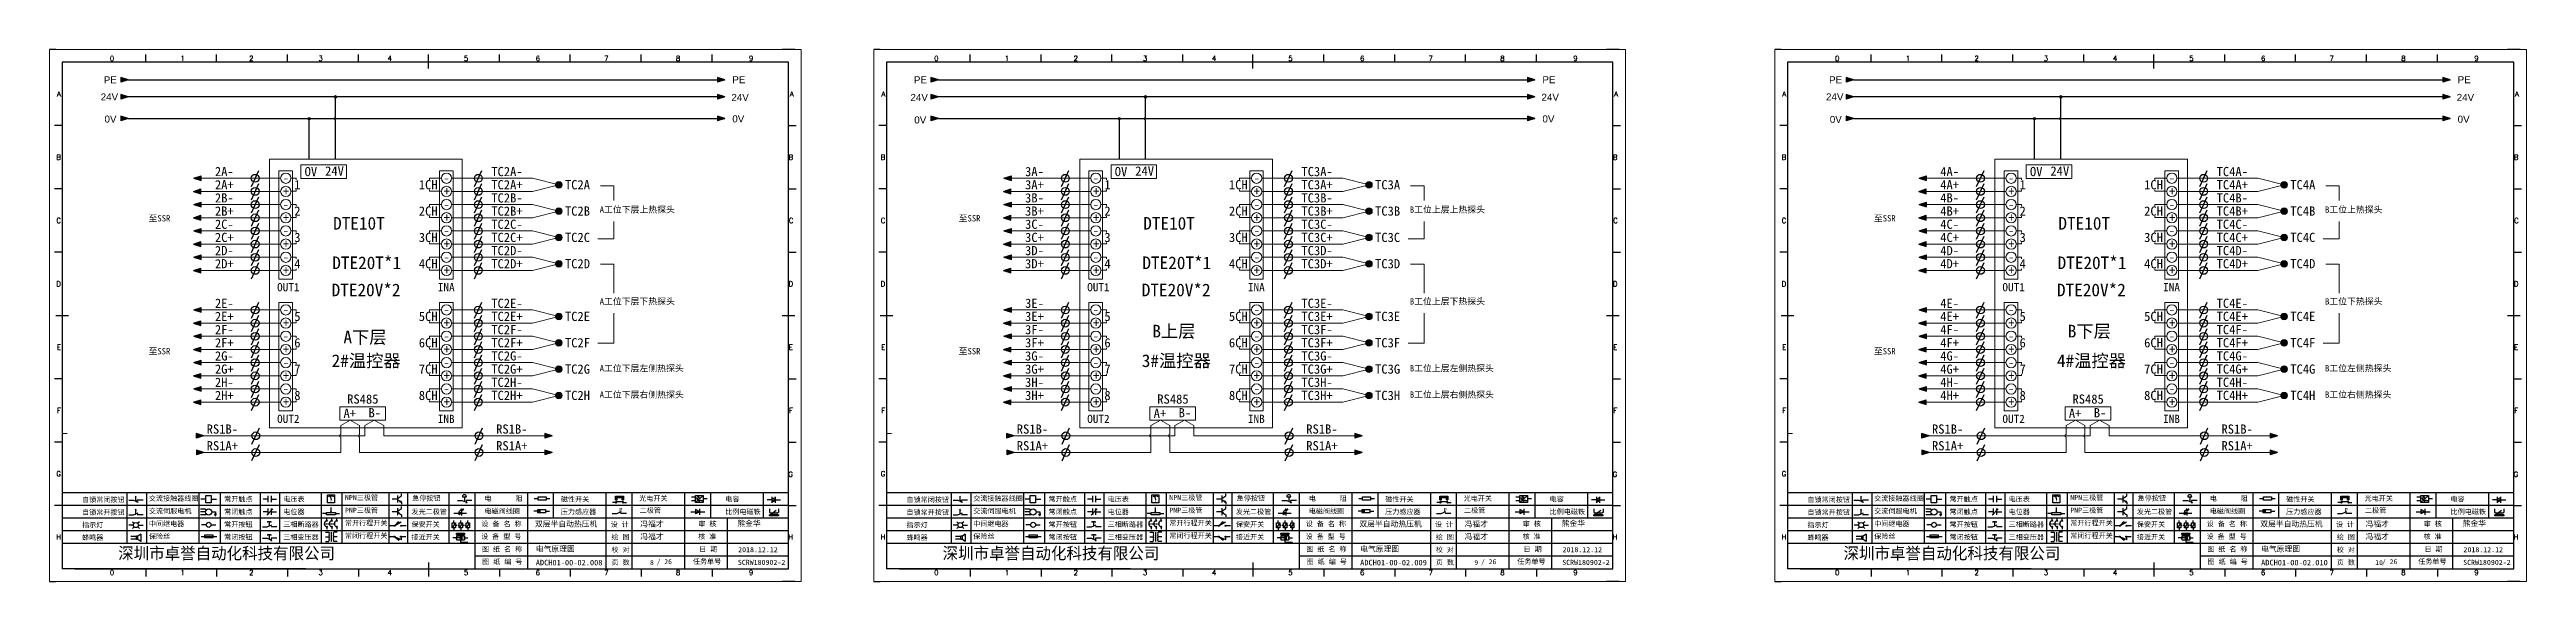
# Model space of a CAD drawing. Extents: x 33864 to 41687, y -3582 to -110.
# Drawn here: x 37933 to 38912, y -2915 to -2705 of the extents above; entities that cross this region are included whole.
import ezdxf
from ezdxf.enums import TextEntityAlignment as Align

# ---------------------------------------------------------------- set-up
doc = ezdxf.new("R2010")
doc.units = 0
doc.header["$MEASUREMENT"] = 0
doc.layers.add('AE_BOR', color=1, linetype='Continuous')
doc.layers.add('MISC', color=2, linetype='Continuous')
doc.styles.add('WD', font='romans.shx', dxfattribs={"bigfont": 'gbcbig.shx'})
doc.styles.add('样式 0', font='')
doc.styles.add('样式 8', font='arial.ttf')
doc.styles.add('汉字', font='')
doc.styles.get('样式 0').set_extended_font_data('KaiTi_GB2312')
doc.styles.get('汉字').set_extended_font_data('新宋体')

msp = doc.modelspace()

# ---------------------------------------------------------------- texts
at = {"char_height": 2.772, "attachment_point": 1, "style": '样式 8'}
for s, insert, width in [('24V', (37953.302, -2721.976), 4.96666), ('0V', (37954.814, -2730.696), 4.96666), ('24V', (38202.522, -2722.16), 15.27425), ('0V', (38202.897, -2730.596), 4.96666), ('24V', (38273.29, -2722.162), 4.96666), ('24V', (38522.646, -2722.093), 15.27425), ('0V', (38523.021, -2730.646), 4.96666), ('24V', (38635.07, -2721.946), 4.96666), ('24V', (38884.29, -2722.158), 15.27425), ('0V', (38884.665, -2730.775), 4.96666), ('0V', (38274.802, -2731.059), 4.96666), ('0V', (38636.582, -2730.843), 4.96666)]:
    msp.add_mtext(s, dxfattribs=dict(at, insert=insert, width=width))
at = {"lineweight": 0, "attachment_point": 1}
for s, insert, char_height, width in [('{\\fSimSun|b0|i0|c134|p2;至SSR}', (37972.218, -2770.026), 2.5, 16.90853), ('{\\fSimSun|b0|i0|c134|p2;A工位下层上热探头}', (38150.499, -2766.588), 2.5, 30.5159), ('{\\fSimSun|b0|i0|c134|p2;至SSR}', (38292.342, -2770.026), 2.5, 16.90853), ('{\\fSimSun|b0|i0|c134|p2;B工位上层上热探头}', (38470.623, -2766.588), 2.5, 30.5159), ('{\\fSimSun|b0|i0|c134|p2;至SSR}', (38653.986, -2770.026), 2.5, 16.90853), ('{\\fSimSun|b0|i0|c134|p2;B工位上热探头}', (38832.267, -2766.588), 2.5, 30.5159), ('{\\fSimSun|b0|i0|c134|p2;DTE10T}', (38045.145, -2770.748), 5, 33.81706), ('{\\fSimSun|b0|i0|c134|p2;DTE10T}', (38365.27, -2770.748), 5, 33.81706), ('{\\fSimSun|b0|i0|c134|p2;DTE10T}', (38726.913, -2770.748), 5, 33.81706), ('{\\fSimSun|b0|i0|c134|p2;DTE20T*1}', (38044.82, -2786.349), 5, 33.81706), ('{\\fSimSun|b0|i0|c134|p2;DTE20T*1}', (38364.944, -2786.349), 5, 33.81706), ('{\\fSimSun|b0|i0|c134|p2;DTE20T*1}', (38726.588, -2786.349), 5, 33.81706), ('{\\fSimSun|b0|i0|c134|p2;OUT1}', (38023.006, -2796.841), 3.25, 9.25756), ('{\\fSimSun|b0|i0|c134|p2;DTE20V*2}', (38044.565, -2797.061), 5, 33.81706), ('{\\fSimSun|b0|i0|c134|p2;INA}', (38086.533, -2796.841), 3.25, 9.25756), ('{\\fSimSun|b0|i0|c134|p2;OUT1}', (38343.131, -2796.841), 3.25, 9.25756), ('{\\fSimSun|b0|i0|c134|p2;DTE20V*2}', (38364.689, -2797.061), 5, 33.81706), ('{\\fSimSun|b0|i0|c134|p2;INA}', (38406.658, -2796.841), 3.25, 9.25756), ('{\\fSimSun|b0|i0|c134|p2;OUT1}', (38704.774, -2796.841), 3.25, 9.25756), ('{\\fSimSun|b0|i0|c134|p2;DTE20V*2}', (38726.333, -2797.061), 5, 33.81706), ('{\\fSimSun|b0|i0|c134|p2;INA}', (38768.301, -2796.841), 3.25, 9.25756), ('{\\fSimSun|b0|i0|c134|p2;A工位下层下热探头}', (38150.499, -2802.814), 2.5, 31.52519), ('{\\fSimSun|b0|i0|c134|p2;B工位上层下热探头}', (38470.623, -2802.814), 2.5, 31.52519), ('{\\fSimSun|b0|i0|c134|p2;B工位下热探头}', (38832.267, -2802.814), 2.5, 31.52519), ('{\\fSimSun|b0|i0|c134|p2;A下层}', (38049.219, -2815.695), 5, 33.81706), ('{\\fSimSun|b0|i0|c134|p2;B上层}', (38368.872, -2813.332), 5, 33.81706), ('{\\fSimSun|b0|i0|c134|p2;B下层}', (38730.609, -2813.332), 5, 33.81706), ('{\\fSimSun|b0|i0|c134|p2;至SSR}', (37972.218, -2822.513), 2.5, 16.90853), ('{\\fSimSun|b0|i0|c134|p2;2#温控器}', (38044.565, -2825.001), 5, 33.81706), ('{\\fSimSun|b0|i0|c134|p2;至SSR}', (38292.342, -2822.513), 2.5, 16.90853), ('{\\fSimSun|b0|i0|c134|p2;3#温控器}', (38364.689, -2825.001), 5, 33.81706), ('{\\fSimSun|b0|i0|c134|p2;至SSR}', (38653.986, -2822.513), 2.5, 16.90853), ('{\\fSimSun|b0|i0|c134|p2;4#温控器}', (38726.333, -2825.001), 5, 33.81706), ('{\\fSimSun|b0|i0|c134|p2;A工位下层左侧热探头}', (38150.499, -2829.241), 2.5, 39.5669), ('{\\fSimSun|b0|i0|c134|p2;B工位上层左侧热探头}', (38470.623, -2829.241), 2.5, 39.5669), ('{\\fSimSun|b0|i0|c134|p2;B工位左侧热探头}', (38832.267, -2829.241), 2.5, 39.5669), ('{\\fSimSun|b0|i0|c134|p2;A工位下层右侧热探头}', (38150.499, -2839.641), 2.5, 39.5669), ('{\\fSimSun|b0|i0|c134|p2;B工位上层右侧热探头}', (38470.623, -2839.641), 2.5, 39.5669), ('{\\fSimSun|b0|i0|c134|p2;B工位右侧热探头}', (38832.267, -2839.641), 2.5, 39.5669), ('{\\fSimSun|b0|i0|c134|p2;OUT2}', (38023.006, -2848.841), 3.25, 9.25756), ('{\\fSimSun|b0|i0|c134|p2;INB}', (38086.533, -2848.841), 3.25, 9.25756), ('{\\fSimSun|b0|i0|c134|p2;OUT2}', (38343.131, -2848.841), 3.25, 9.25756), ('{\\fSimSun|b0|i0|c134|p2;INB}', (38406.658, -2848.841), 3.25, 9.25756), ('{\\fSimSun|b0|i0|c134|p2;OUT2}', (38704.774, -2848.841), 3.25, 9.25756), ('{\\fSimSun|b0|i0|c134|p2;INB}', (38768.301, -2848.841), 3.25, 9.25756)]:
    msp.add_mtext(s, dxfattribs=dict(at, insert=insert, char_height=char_height, width=width))
at = {"char_height": 2, "attachment_point": 1, "style": '汉字'}
for s, insert in [('{\\fKaiTi_GB2312|b0|i0|c134|p49;自锁常闭按钮}', (37945.952, -2881.335)), ('{\\fKaiTi_GB2312|b0|i0|c134|p49;自锁常开按钮}', (37945.952, -2886.335)), ('{\\fKaiTi_GB2312|b0|i0|c134|p49;交流接触器线圈}', (37972.346, -2880.841)), ('{\\fKaiTi_GB2312|b0|i0|c134|p49;交流伺服电机}', (37972.346, -2885.841)), ('{\\fKaiTi_GB2312|b0|i0|c134|p49;常开触点}', (38002.1, -2881.128)), ('{\\fKaiTi_GB2312|b0|i0|c134|p49;常闭触点}', (38002.1, -2886.128)), ('{\\fKaiTi_GB2312|b0|i0|c134|p49;电压表}', (38025.46, -2881.119)), ('{\\fKaiTi_GB2312|b0|i0|c134|p49;电位器}', (38025.46, -2886.119)), ('{\\fKaiTi_GB2312|b0|i0|c134|p49;NPN三极管}', (38049.826, -2880.557)), ('{\\fKaiTi_GB2312|b0|i0|c134|p49;PNP三极管}', (38049.826, -2885.557)), ('{\\fKaiTi_GB2312|b0|i0|c134|p49;发光二极管}', (38076.115, -2886.129)), ('{\\fKaiTi_GB2312|b0|i0|c134|p49;急停按钮}', (38076.447, -2880.77)), ('{\\fKaiTi_GB2312|b0|i0|c134|p49;电      阻}', (38104.954, -2880.842)), ('{\\fKaiTi_GB2312|b0|i0|c134|p49;电磁阀线圈}', (38104.954, -2885.842)), ('{\\fKaiTi_GB2312|b0|i0|c134|p49;压力感应器}', (38135.112, -2886.119)), ('{\\fKaiTi_GB2312|b0|i0|c134|p49;磁性开关}', (38135.165, -2881.178)), ('{\\fKaiTi_GB2312|b0|i0|c134|p49;光电开关}', (38166.115, -2880.841)), ('{\\fKaiTi_GB2312|b0|i0|c134|p49;二极管}', (38166.297, -2885.557)), ('{\\fKaiTi_GB2312|b0|i0|c134|p49;比例电磁铁}', (38200.091, -2886.129)), ('{\\fKaiTi_GB2312|b0|i0|c134|p49;电容}', (38200.091, -2881.129)), ('{\\fKaiTi_GB2312|b0|i0|c134|p49;自锁常闭按钮}', (38271.706, -2881.335)), ('{\\fKaiTi_GB2312|b0|i0|c134|p49;自锁常开按钮}', (38271.706, -2886.335)), ('{\\fKaiTi_GB2312|b0|i0|c134|p49;交流接触器线圈}', (38298.1, -2880.841)), ('{\\fKaiTi_GB2312|b0|i0|c134|p49;交流伺服电机}', (38298.1, -2885.841)), ('{\\fKaiTi_GB2312|b0|i0|c134|p49;常开触点}', (38327.854, -2881.128)), ('{\\fKaiTi_GB2312|b0|i0|c134|p49;常闭触点}', (38327.854, -2886.128)), ('{\\fKaiTi_GB2312|b0|i0|c134|p49;电压表}', (38351.213, -2881.119)), ('{\\fKaiTi_GB2312|b0|i0|c134|p49;电位器}', (38351.213, -2886.119)), ('{\\fKaiTi_GB2312|b0|i0|c134|p49;NPN三极管}', (38375.58, -2880.557)), ('{\\fKaiTi_GB2312|b0|i0|c134|p49;PNP三极管}', (38375.58, -2885.557)), ('{\\fKaiTi_GB2312|b0|i0|c134|p49;发光二极管}', (38401.868, -2886.129)), ('{\\fKaiTi_GB2312|b0|i0|c134|p49;急停按钮}', (38402.201, -2880.77)), ('{\\fKaiTi_GB2312|b0|i0|c134|p49;电      阻}', (38430.708, -2880.842)), ('{\\fKaiTi_GB2312|b0|i0|c134|p49;电磁阀线圈}', (38430.708, -2885.842)), ('{\\fKaiTi_GB2312|b0|i0|c134|p49;压力感应器}', (38460.866, -2886.119)), ('{\\fKaiTi_GB2312|b0|i0|c134|p49;磁性开关}', (38460.919, -2881.178)), ('{\\fKaiTi_GB2312|b0|i0|c134|p49;光电开关}', (38491.869, -2880.841)), ('{\\fKaiTi_GB2312|b0|i0|c134|p49;二极管}', (38492.051, -2885.557)), ('{\\fKaiTi_GB2312|b0|i0|c134|p49;比例电磁铁}', (38525.845, -2886.129)), ('{\\fKaiTi_GB2312|b0|i0|c134|p49;电容}', (38525.845, -2881.129)), ('{\\fKaiTi_GB2312|b0|i0|c134|p49;自锁常闭按钮}', (38627.72, -2881.335)), ('{\\fKaiTi_GB2312|b0|i0|c134|p49;自锁常开按钮}', (38627.72, -2886.335)), ('{\\fKaiTi_GB2312|b0|i0|c134|p49;交流接触器线圈}', (38654.114, -2880.841)), ('{\\fKaiTi_GB2312|b0|i0|c134|p49;交流伺服电机}', (38654.114, -2885.841)), ('{\\fKaiTi_GB2312|b0|i0|c134|p49;常开触点}', (38683.868, -2881.128)), ('{\\fKaiTi_GB2312|b0|i0|c134|p49;常闭触点}', (38683.868, -2886.128)), ('{\\fKaiTi_GB2312|b0|i0|c134|p49;电压表}', (38707.228, -2881.119)), ('{\\fKaiTi_GB2312|b0|i0|c134|p49;电位器}', (38707.228, -2886.119)), ('{\\fKaiTi_GB2312|b0|i0|c134|p49;NPN三极管}', (38731.594, -2880.557)), ('{\\fKaiTi_GB2312|b0|i0|c134|p49;PNP三极管}', (38731.594, -2885.557)), ('{\\fKaiTi_GB2312|b0|i0|c134|p49;发光二极管}', (38757.882, -2886.129)), ('{\\fKaiTi_GB2312|b0|i0|c134|p49;急停按钮}', (38758.215, -2880.77)), ('{\\fKaiTi_GB2312|b0|i0|c134|p49;电      阻}', (38786.722, -2880.842)), ('{\\fKaiTi_GB2312|b0|i0|c134|p49;电磁阀线圈}', (38786.722, -2885.842)), ('{\\fKaiTi_GB2312|b0|i0|c134|p49;压力感应器}', (38816.88, -2886.119)), ('{\\fKaiTi_GB2312|b0|i0|c134|p49;磁性开关}', (38816.933, -2881.178)), ('{\\fKaiTi_GB2312|b0|i0|c134|p49;光电开关}', (38847.883, -2880.841)), ('{\\fKaiTi_GB2312|b0|i0|c134|p49;二极管}', (38848.065, -2885.557)), ('{\\fKaiTi_GB2312|b0|i0|c134|p49;比例电磁铁}', (38881.859, -2886.129)), ('{\\fKaiTi_GB2312|b0|i0|c134|p49;电容}', (38881.859, -2881.129)), ('{\\fKaiTi_GB2312|b0|i0|c134|p49;指示灯}', (37945.952, -2891.335)), ('{\\fKaiTi_GB2312|b0|i0|c134|p49;蜂鸣器}', (37945.952, -2896.335)), ('{\\fKaiTi_GB2312|b0|i0|c134|p49;保险丝}', (37972.346, -2895.841)), ('{\\fKaiTi_GB2312|b0|i0|c134|p49;中间继电器}', (37972.346, -2890.841)), ('{\\fKaiTi_GB2312|b0|i0|c134|p49;常开按钮}', (38002.1, -2891.128)), ('{\\fKaiTi_GB2312|b0|i0|c134|p49;常闭按钮}', (38002.1, -2896.128)), ('{\\fKaiTi_GB2312|b0|i0|c134|p49;三相断路器}', (38025.46, -2891.119)), ('{\\fKaiTi_GB2312|b0|i0|c134|p49;三相变压器}', (38025.46, -2896.119)), ('{\\fKaiTi_GB2312|b0|i0|c134|p49;常开行程开关}', (38049.826, -2890.557)), ('{\\fKaiTi_GB2312|b0|i0|c134|p49;常闭行程开关}', (38049.826, -2895.557)), ('{\\fKaiTi_GB2312|b0|i0|c134|p49;保安开关}', (38076.115, -2891.129)), ('{\\fKaiTi_GB2312|b0|i0|c134|p49;接近开关}', (38076.115, -2896.129)), ('{\\fKaiTi_GB2312|b0|i0|c134|p0;设 备 型 号}', (38103.672, -2895.894)), ('{\\fKaiTi_GB2312|b0|i0|c134|p0;设 备 名 称}', (38103.747, -2890.894)), ('{\\fKaiTi_GB2312|b0|i0|c134|p0;设 计}', (38154.814, -2891.11)), ('{\\fKaiTi_GB2312|b0|i0|c134|p0;绘 图}', (38155.142, -2896.11)), ('{\\fKaiTi_GB2312|b0|i0|c134|p0;核 准}', (38189.411, -2895.9)), ('{\\fKaiTi_GB2312|b0|i0|c134|p0;审 核}', (38189.482, -2890.9)), ('{\\fKaiTi_GB2312|b0|i0|c134|p49;指示灯}', (38271.706, -2891.335)), ('{\\fKaiTi_GB2312|b0|i0|c134|p49;蜂鸣器}', (38271.706, -2896.335)), ('{\\fKaiTi_GB2312|b0|i0|c134|p49;保险丝}', (38298.1, -2895.841)), ('{\\fKaiTi_GB2312|b0|i0|c134|p49;中间继电器}', (38298.1, -2890.841)), ('{\\fKaiTi_GB2312|b0|i0|c134|p49;常开按钮}', (38327.854, -2891.128)), ('{\\fKaiTi_GB2312|b0|i0|c134|p49;常闭按钮}', (38327.854, -2896.128)), ('{\\fKaiTi_GB2312|b0|i0|c134|p49;三相断路器}', (38351.213, -2891.119)), ('{\\fKaiTi_GB2312|b0|i0|c134|p49;三相变压器}', (38351.213, -2896.119)), ('{\\fKaiTi_GB2312|b0|i0|c134|p49;常开行程开关}', (38375.58, -2890.557)), ('{\\fKaiTi_GB2312|b0|i0|c134|p49;常闭行程开关}', (38375.58, -2895.557)), ('{\\fKaiTi_GB2312|b0|i0|c134|p49;保安开关}', (38401.868, -2891.129)), ('{\\fKaiTi_GB2312|b0|i0|c134|p49;接近开关}', (38401.868, -2896.129)), ('{\\fKaiTi_GB2312|b0|i0|c134|p0;设 备 型 号}', (38429.426, -2895.894)), ('{\\fKaiTi_GB2312|b0|i0|c134|p0;设 备 名 称}', (38429.501, -2890.894)), ('{\\fKaiTi_GB2312|b0|i0|c134|p0;设 计}', (38480.568, -2891.11)), ('{\\fKaiTi_GB2312|b0|i0|c134|p0;绘 图}', (38480.896, -2896.11)), ('{\\fKaiTi_GB2312|b0|i0|c134|p0;核 准}', (38515.165, -2895.9)), ('{\\fKaiTi_GB2312|b0|i0|c134|p0;审 核}', (38515.236, -2890.9)), ('{\\fKaiTi_GB2312|b0|i0|c134|p49;指示灯}', (38627.72, -2891.335)), ('{\\fKaiTi_GB2312|b0|i0|c134|p49;蜂鸣器}', (38627.72, -2896.335)), ('{\\fKaiTi_GB2312|b0|i0|c134|p49;保险丝}', (38654.114, -2895.841)), ('{\\fKaiTi_GB2312|b0|i0|c134|p49;中间继电器}', (38654.114, -2890.841)), ('{\\fKaiTi_GB2312|b0|i0|c134|p49;常开按钮}', (38683.868, -2891.128)), ('{\\fKaiTi_GB2312|b0|i0|c134|p49;常闭按钮}', (38683.868, -2896.128)), ('{\\fKaiTi_GB2312|b0|i0|c134|p49;三相断路器}', (38707.228, -2891.119)), ('{\\fKaiTi_GB2312|b0|i0|c134|p49;三相变压器}', (38707.228, -2896.119)), ('{\\fKaiTi_GB2312|b0|i0|c134|p49;常开行程开关}', (38731.594, -2890.557)), ('{\\fKaiTi_GB2312|b0|i0|c134|p49;常闭行程开关}', (38731.594, -2895.557)), ('{\\fKaiTi_GB2312|b0|i0|c134|p49;保安开关}', (38757.882, -2891.129)), ('{\\fKaiTi_GB2312|b0|i0|c134|p49;接近开关}', (38757.882, -2896.129)), ('{\\fKaiTi_GB2312|b0|i0|c134|p0;设 备 型 号}', (38785.44, -2895.894)), ('{\\fKaiTi_GB2312|b0|i0|c134|p0;设 备 名 称}', (38785.515, -2890.894)), ('{\\fKaiTi_GB2312|b0|i0|c134|p0;设 计}', (38836.582, -2891.11)), ('{\\fKaiTi_GB2312|b0|i0|c134|p0;绘 图}', (38836.91, -2896.11)), ('{\\fKaiTi_GB2312|b0|i0|c134|p0;核 准}', (38871.179, -2895.9)), ('{\\fKaiTi_GB2312|b0|i0|c134|p0;审 核}', (38871.25, -2890.9)), ('{\\fKaiTi_GB2312|b0|i0|c134|p0;图 纸 名 称}', (38103.956, -2900.894)), ('{\\fKaiTi_GB2312|b0|i0|c134|p0;图 纸 编 号}', (38104.074, -2905.846)), ('{\\fKaiTi_GB2312|b0|i0|c134|p0;校 对}', (38155.142, -2901.11)), ('{\\fKaiTi_GB2312|b0|i0|c134|p0;页 数}', (38155.142, -2906.11)), ('{\\fKaiTi_GB2312|b0|i0|c134|p0;任务单号}', (38187.309, -2905.751)), ('{\\fKaiTi_GB2312|b0|i0|c134|p0;日 期}', (38189.808, -2900.9)), ('{\\fKaiTi_GB2312|b0|i0|c134|p0;SCRW180902-2}', (38205.073, -2906.124)), ('{\\fKaiTi_GB2312|b0|i0|c134|p0;图 纸 名 称}', (38429.71, -2900.894)), ('{\\fKaiTi_GB2312|b0|i0|c134|p0;图 纸 编 号}', (38429.828, -2905.846)), ('{\\fKaiTi_GB2312|b0|i0|c134|p0;校 对}', (38480.896, -2901.11)), ('{\\fKaiTi_GB2312|b0|i0|c134|p0;页 数}', (38480.896, -2906.11)), ('{\\fKaiTi_GB2312|b0|i0|c134|p0;任务单号}', (38513.063, -2905.751)), ('{\\fKaiTi_GB2312|b0|i0|c134|p0;日 期}', (38515.562, -2900.9)), ('{\\fKaiTi_GB2312|b0|i0|c134|p0;SCRW180902-2}', (38530.827, -2906.124)), ('{\\fKaiTi_GB2312|b0|i0|c134|p0;图 纸 名 称}', (38785.724, -2900.894)), ('{\\fKaiTi_GB2312|b0|i0|c134|p0;图 纸 编 号}', (38785.842, -2905.846)), ('{\\fKaiTi_GB2312|b0|i0|c134|p0;校 对}', (38836.91, -2901.11)), ('{\\fKaiTi_GB2312|b0|i0|c134|p0;页 数}', (38836.91, -2906.11)), ('{\\fKaiTi_GB2312|b0|i0|c134|p0;任务单号}', (38869.077, -2905.751)), ('{\\fKaiTi_GB2312|b0|i0|c134|p0;日 期}', (38871.576, -2900.9)), ('{\\fKaiTi_GB2312|b0|i0|c134|p0;SCRW180902-2}', (38886.841, -2906.124))]:
    msp.add_mtext(s, dxfattribs=dict(at, insert=insert))
at = {"attachment_point": 1}
for s, insert, char_height, width in [('{\\fKaiTi_GB2312|b0|i0|c134|p49;双层半自动热压机}', (38124.915, -2890.84), 2.2, 27.73841), ('{\\fKaiTi_GB2312|b0|i0|c134|p49;冯福才}', (38166.526, -2890.851), 2.2, 15.31746), ('{\\fKaiTi_GB2312|b0|i0|c134|p49;冯福才}', (38166.526, -2895.851), 2.2, 15.31746), ('{\\fKaiTi_GB2312|b0|i0|c134|p49;熊金华}', (38204.866, -2890.594), 2.2, 15.31746), ('{\\fKaiTi_GB2312|b0|i0|c134|p49;双层半自动热压机}', (38450.669, -2890.84), 2.2, 27.73841), ('{\\fKaiTi_GB2312|b0|i0|c134|p49;冯福才}', (38492.28, -2890.851), 2.2, 15.31746), ('{\\fKaiTi_GB2312|b0|i0|c134|p49;冯福才}', (38492.28, -2895.851), 2.2, 15.31746), ('{\\fKaiTi_GB2312|b0|i0|c134|p49;熊金华}', (38530.62, -2890.594), 2.2, 15.31746), ('{\\fKaiTi_GB2312|b0|i0|c134|p49;双层半自动热压机}', (38806.683, -2890.84), 2.2, 27.73841), ('{\\fKaiTi_GB2312|b0|i0|c134|p49;冯福才}', (38848.294, -2890.851), 2.2, 15.31746), ('{\\fKaiTi_GB2312|b0|i0|c134|p49;冯福才}', (38848.294, -2895.851), 2.2, 15.31746), ('{\\fKaiTi_GB2312|b0|i0|c134|p49;熊金华}', (38886.634, -2890.594), 2.2, 15.31746), ('{\\fKaiTi_GB2312|b0|i0|c134|p49;ADCH01-00-02.008}', (38125.24, -2906.102), 2.2, 25.68687), ('{\\fKaiTi_GB2312|b0|i0|c134|p49;电气原理图}', (38125.24, -2900.702), 2.2, 25.88003), ('{\\fKaiTi_GB2312|b0|i0|c134|p49;8}', (38170.36, -2906.23), 1.92, 2.26819), ('{\\fKaiTi_GB2312|b0|i0|c134|p49;/ 26}', (38173.031, -2905.908), 1.92, 6.84443), ('{\\fKaiTi_GB2312|b0|i0|c134|p49;2018.12.12}', (38205.196, -2901.104), 2, 60.2542), ('{\\fKaiTi_GB2312|b0|i0|c134|p49;ADCH01-00-02.009}', (38450.993, -2906.102), 2.2, 25.68687), ('{\\fKaiTi_GB2312|b0|i0|c134|p49;电气原理图}', (38450.993, -2900.702), 2.2, 25.88003), ('{\\fKaiTi_GB2312|b0|i0|c134|p49;9}', (38496.114, -2906.23), 1.92, 2.26819), ('{\\fKaiTi_GB2312|b0|i0|c134|p49;/ 26}', (38498.785, -2905.908), 1.92, 6.84443), ('{\\fKaiTi_GB2312|b0|i0|c134|p49;2018.12.12}', (38530.95, -2901.104), 2, 60.2542), ('{\\fKaiTi_GB2312|b0|i0|c134|p49;ADCH01-00-02.010}', (38807.008, -2906.102), 2.2, 25.68687), ('{\\fKaiTi_GB2312|b0|i0|c134|p49;电气原理图}', (38807.008, -2900.702), 2.2, 25.88003), ('{\\fKaiTi_GB2312|b0|i0|c134|p49;10}', (38852.128, -2906.23), 1.92, 2.26819), ('{\\fKaiTi_GB2312|b0|i0|c134|p49;/ 26}', (38854.799, -2905.908), 1.92, 6.84443), ('{\\fKaiTi_GB2312|b0|i0|c134|p49;2018.12.12}', (38886.964, -2901.104), 2, 60.2542)]:
    msp.add_mtext(s, dxfattribs=dict(at, insert=insert, char_height=char_height, width=width))
at = {"lineweight": -2, "char_height": 4.70644, "width": 96.11383, "attachment_point": 1}
for insert in [(37960.229, -2901.178), (38285.983, -2901.178), (38641.997, -2901.178)]:
    msp.add_mtext('深圳市卓誉自动化科技有限公司', dxfattribs=dict(at, insert=insert))
at = {"layer": 'AE_BOR', "style": 'WD'}
for s, p in [('0', (37957.763, -2709.149)), ('1', (37985.688, -2709.149)), ('2', (38012.838, -2709.149)), ('3', (38040.238, -2709.149)), ('4', (38067.539, -2709.149)), ('5', (38097.687, -2709.149)), ('6', (38126.033, -2709.149)), ('7', (38153.13, -2709.149)), ('8', (38181.46, -2709.149)), ('9', (38210.324, -2709.149)), ('0', (38283.517, -2709.149)), ('1', (38311.442, -2709.149)), ('2', (38338.592, -2709.149)), ('3', (38365.992, -2709.149)), ('4', (38393.292, -2709.149)), ('5', (38423.441, -2709.149)), ('6', (38451.787, -2709.149)), ('7', (38478.884, -2709.149)), ('8', (38507.214, -2709.149)), ('9', (38536.078, -2709.149)), ('0', (38639.531, -2709.149)), ('1', (38667.456, -2709.149)), ('2', (38694.606, -2709.149)), ('3', (38722.006, -2709.149)), ('4', (38749.306, -2709.149)), ('5', (38779.455, -2709.149)), ('6', (38807.801, -2709.149)), ('7', (38834.898, -2709.149)), ('8', (38863.228, -2709.149)), ('9', (38892.092, -2709.149)), ('0', (37957.763, -2912.149)), ('1', (37985.688, -2912.149)), ('2', (38012.838, -2912.149)), ('3', (38040.238, -2912.149)), ('4', (38067.539, -2912.149)), ('5', (38097.687, -2912.149)), ('6', (38126.033, -2912.149)), ('7', (38153.13, -2912.149)), ('8', (38181.46, -2912.149)), ('9', (38210.324, -2912.149)), ('0', (38283.517, -2912.149)), ('1', (38311.442, -2912.149)), ('2', (38338.592, -2912.149)), ('3', (38365.992, -2912.149)), ('4', (38393.292, -2912.149)), ('5', (38423.441, -2912.149)), ('6', (38451.787, -2912.149)), ('7', (38478.884, -2912.149)), ('8', (38507.214, -2912.149)), ('9', (38536.078, -2912.149)), ('0', (38639.531, -2912.149)), ('1', (38667.456, -2912.149)), ('2', (38694.606, -2912.149)), ('3', (38722.006, -2912.149)), ('4', (38749.306, -2912.149)), ('5', (38779.455, -2912.149)), ('6', (38807.801, -2912.149)), ('7', (38834.898, -2912.149)), ('8', (38863.228, -2912.149)), ('9', (38892.092, -2912.149))]:
    msp.add_text(s, height=2, dxfattribs=at).set_placement(p, align=Align.CENTER)
for s, p in [('A', (37937.596, -2722.149)), ('A', (38227.12, -2722.149)), ('A', (38263.35, -2722.149)), ('A', (38552.874, -2722.149)), ('A', (38619.364, -2722.149)), ('A', (38908.888, -2722.149)), ('B', (37937.596, -2747.149)), ('B', (38226.929, -2747.149)), ('B', (38263.35, -2747.149)), ('B', (38552.683, -2747.149)), ('B', (38619.364, -2747.149)), ('B', (38908.697, -2747.149)), ('C', (37937.596, -2772.149)), ('C', (38227.025, -2772.149)), ('C', (38263.35, -2772.149)), ('C', (38552.779, -2772.149)), ('C', (38619.364, -2772.149)), ('C', (38908.793, -2772.149)), ('D', (37937.596, -2797.149)), ('D', (38226.929, -2797.149)), ('D', (38263.35, -2797.149)), ('D', (38552.683, -2797.149)), ('D', (38619.364, -2797.149)), ('D', (38908.697, -2797.149)), ('E', (37937.596, -2822.149)), ('E', (38226.834, -2822.149)), ('E', (38263.35, -2822.149)), ('E', (38552.588, -2822.149)), ('E', (38619.364, -2822.149)), ('E', (38908.602, -2822.149)), ('F', (37937.596, -2847.149)), ('F', (38226.834, -2847.149)), ('F', (38226.834, -2847.149)), ('F', (38263.35, -2847.149)), ('F', (38552.588, -2847.149)), ('F', (38552.588, -2847.149)), ('F', (38619.364, -2847.149)), ('F', (38908.602, -2847.149)), ('F', (38908.602, -2847.149)), ('G', (37937.596, -2872.149)), ('G', (38226.834, -2872.368)), ('G', (38263.35, -2872.149)), ('G', (38552.588, -2872.368)), ('G', (38619.364, -2872.149)), ('G', (38908.602, -2872.368)), ('H', (37937.596, -2897.149)), ('H', (38226.929, -2897.149)), ('H', (38263.35, -2897.149)), ('H', (38552.683, -2897.149)), ('H', (38619.364, -2897.149)), ('H', (38908.697, -2897.149))]:
    msp.add_text(s, height=2, dxfattribs=at).set_placement(p, align=Align.MIDDLE_RIGHT)
at = {"layer": 'MISC', "char_height": 2.772, "width": 4.96666, "attachment_point": 1, "style": '样式 8'}
for insert in [(37954.532, -2715.225), (38202.897, -2715.156), (38274.657, -2715.225), (38523.021, -2715.156), (38636.3, -2715.225), (38884.665, -2715.156)]:
    msp.add_mtext('PE', dxfattribs=dict(at, insert=insert))
at = {"layer": 'MISC', "color": 0, "char_height": 3.64, "width": 3.36355, "attachment_point": 1, "style": '样式 0'}
for s, insert in [('{\\fNSimSun|b0|i0|c134|p49;2A-}', (37998.444, -2750.99)), ('{\\fNSimSun|b0|i0|c134|p49;2A+}', (37998.444, -2756.19)), ('{\\fNSimSun|b0|i0|c134|p49;+}', (38025.299, -2758.708)), ('{\\fNSimSun|b0|i0|c134|p49;-}', (38025.225, -2753.508)), ('{\\fNSimSun|b0|i0|c134|p49;1}', (38029.79, -2756.19)), ('{\\fNSimSun|b0|i0|c134|p49;OV}', (38033.893, -2750.995)), ('{\\fNSimSun|b0|i0|c134|p49;24V}', (38041.981, -2750.775)), ('{\\fNSimSun|b0|i0|c134|p49;1CH}', (38079.005, -2756.19)), ('{\\fNSimSun|b0|i0|c134|p49;+}', (38088.826, -2758.708)), ('{\\fNSimSun|b0|i0|c134|p49;-}', (38088.752, -2753.508)), ('{\\fNSimSun|b0|i0|c134|p49;TC2A-}', (38107.65, -2750.99)), ('{\\fNSimSun|b0|i0|c134|p49;TC2A+}', (38107.65, -2756.19)), ('{\\fNSimSun|b0|i0|c134|p49;TC2A}', (38136.758, -2756.19)), ('{\\fNSimSun|b0|i0|c134|p49;3A-}', (38318.569, -2750.99)), ('{\\fNSimSun|b0|i0|c134|p49;3A+}', (38318.569, -2756.19)), ('{\\fNSimSun|b0|i0|c134|p49;+}', (38345.424, -2758.708)), ('{\\fNSimSun|b0|i0|c134|p49;-}', (38345.35, -2753.508)), ('{\\fNSimSun|b0|i0|c134|p49;1}', (38349.914, -2756.19)), ('{\\fNSimSun|b0|i0|c134|p49;OV}', (38354.018, -2750.995)), ('{\\fNSimSun|b0|i0|c134|p49;24V}', (38362.106, -2750.775)), ('{\\fNSimSun|b0|i0|c134|p49;1CH}', (38399.129, -2756.19)), ('{\\fNSimSun|b0|i0|c134|p49;+}', (38408.951, -2758.708)), ('{\\fNSimSun|b0|i0|c134|p49;-}', (38408.877, -2753.508)), ('{\\fNSimSun|b0|i0|c134|p49;TC3A-}', (38427.775, -2750.99)), ('{\\fNSimSun|b0|i0|c134|p49;TC3A+}', (38427.775, -2756.19)), ('{\\fNSimSun|b0|i0|c134|p49;TC3A}', (38456.883, -2756.19)), ('{\\fNSimSun|b0|i0|c134|p49;4A-}', (38680.212, -2750.99)), ('{\\fNSimSun|b0|i0|c134|p49;4A+}', (38680.212, -2756.19)), ('{\\fNSimSun|b0|i0|c134|p49;+}', (38707.067, -2758.708)), ('{\\fNSimSun|b0|i0|c134|p49;-}', (38706.993, -2753.508)), ('{\\fNSimSun|b0|i0|c134|p49;1}', (38711.558, -2756.19)), ('{\\fNSimSun|b0|i0|c134|p49;OV}', (38715.661, -2750.995)), ('{\\fNSimSun|b0|i0|c134|p49;24V}', (38723.749, -2750.775)), ('{\\fNSimSun|b0|i0|c134|p49;1CH}', (38760.773, -2756.19)), ('{\\fNSimSun|b0|i0|c134|p49;+}', (38770.594, -2758.708)), ('{\\fNSimSun|b0|i0|c134|p49;-}', (38770.52, -2753.508)), ('{\\fNSimSun|b0|i0|c134|p49;TC4A-}', (38789.418, -2750.99)), ('{\\fNSimSun|b0|i0|c134|p49;TC4A+}', (38789.418, -2756.19)), ('{\\fNSimSun|b0|i0|c134|p49;TC4A}', (38818.526, -2756.19)), ('{\\fNSimSun|b0|i0|c134|p49;2B-}', (37998.444, -2761.39)), ('{\\fNSimSun|b0|i0|c134|p49;2B+}', (37998.444, -2766.59)), ('{\\fNSimSun|b0|i0|c134|p49;+}', (38025.299, -2769.108)), ('{\\fNSimSun|b0|i0|c134|p49;-}', (38025.225, -2763.908)), ('{\\fNSimSun|b0|i0|c134|p49;2}', (38029.79, -2766.59)), ('{\\fNSimSun|b0|i0|c134|p49;2CH}', (38079.005, -2766.59)), ('{\\fNSimSun|b0|i0|c134|p49;+}', (38088.826, -2769.108)), ('{\\fNSimSun|b0|i0|c134|p49;-}', (38088.752, -2763.908)), ('{\\fNSimSun|b0|i0|c134|p49;TC2B-}', (38107.65, -2761.39)), ('{\\fNSimSun|b0|i0|c134|p49;TC2B+}', (38107.65, -2766.59)), ('{\\fNSimSun|b0|i0|c134|p49;TC2B}', (38136.758, -2766.59)), ('{\\fNSimSun|b0|i0|c134|p49;3B-}', (38318.569, -2761.39)), ('{\\fNSimSun|b0|i0|c134|p49;3B+}', (38318.569, -2766.59)), ('{\\fNSimSun|b0|i0|c134|p49;+}', (38345.424, -2769.108)), ('{\\fNSimSun|b0|i0|c134|p49;-}', (38345.35, -2763.908)), ('{\\fNSimSun|b0|i0|c134|p49;2}', (38349.914, -2766.59)), ('{\\fNSimSun|b0|i0|c134|p49;2CH}', (38399.129, -2766.59)), ('{\\fNSimSun|b0|i0|c134|p49;+}', (38408.951, -2769.108)), ('{\\fNSimSun|b0|i0|c134|p49;-}', (38408.877, -2763.908)), ('{\\fNSimSun|b0|i0|c134|p49;TC3B-}', (38427.775, -2761.39)), ('{\\fNSimSun|b0|i0|c134|p49;TC3B+}', (38427.775, -2766.59)), ('{\\fNSimSun|b0|i0|c134|p49;TC3B}', (38456.883, -2766.59)), ('{\\fNSimSun|b0|i0|c134|p49;4B-}', (38680.212, -2761.39)), ('{\\fNSimSun|b0|i0|c134|p49;4B+}', (38680.212, -2766.59)), ('{\\fNSimSun|b0|i0|c134|p49;+}', (38707.067, -2769.108)), ('{\\fNSimSun|b0|i0|c134|p49;-}', (38706.993, -2763.908)), ('{\\fNSimSun|b0|i0|c134|p49;2}', (38711.558, -2766.59)), ('{\\fNSimSun|b0|i0|c134|p49;2CH}', (38760.773, -2766.59)), ('{\\fNSimSun|b0|i0|c134|p49;+}', (38770.594, -2769.108)), ('{\\fNSimSun|b0|i0|c134|p49;-}', (38770.52, -2763.908)), ('{\\fNSimSun|b0|i0|c134|p49;TC4B-}', (38789.418, -2761.39)), ('{\\fNSimSun|b0|i0|c134|p49;TC4B+}', (38789.418, -2766.59)), ('{\\fNSimSun|b0|i0|c134|p49;TC4B}', (38818.526, -2766.59)), ('{\\fNSimSun|b0|i0|c134|p49;2C-}', (37998.444, -2771.79)), ('{\\fNSimSun|b0|i0|c134|p49;2C+}', (37998.444, -2776.99)), ('{\\fNSimSun|b0|i0|c134|p49;-}', (38025.225, -2774.308)), ('{\\fNSimSun|b0|i0|c134|p49;3}', (38029.79, -2776.99)), ('{\\fNSimSun|b0|i0|c134|p49;3CH}', (38079.005, -2776.99)), ('{\\fNSimSun|b0|i0|c134|p49;-}', (38088.752, -2774.308)), ('{\\fNSimSun|b0|i0|c134|p49;TC2C-}', (38107.65, -2771.79)), ('{\\fNSimSun|b0|i0|c134|p49;TC2C+}', (38107.65, -2776.99)), ('{\\fNSimSun|b0|i0|c134|p49;TC2C}', (38136.758, -2776.99)), ('{\\fNSimSun|b0|i0|c134|p49;3C-}', (38318.569, -2771.79)), ('{\\fNSimSun|b0|i0|c134|p49;3C+}', (38318.569, -2776.99)), ('{\\fNSimSun|b0|i0|c134|p49;-}', (38345.35, -2774.308)), ('{\\fNSimSun|b0|i0|c134|p49;3}', (38349.914, -2776.99)), ('{\\fNSimSun|b0|i0|c134|p49;3CH}', (38399.129, -2776.99)), ('{\\fNSimSun|b0|i0|c134|p49;-}', (38408.877, -2774.308)), ('{\\fNSimSun|b0|i0|c134|p49;TC3C-}', (38427.775, -2771.79)), ('{\\fNSimSun|b0|i0|c134|p49;TC3C+}', (38427.775, -2776.99)), ('{\\fNSimSun|b0|i0|c134|p49;TC3C}', (38456.883, -2776.99)), ('{\\fNSimSun|b0|i0|c134|p49;4C-}', (38680.212, -2771.79)), ('{\\fNSimSun|b0|i0|c134|p49;4C+}', (38680.212, -2776.99)), ('{\\fNSimSun|b0|i0|c134|p49;-}', (38706.993, -2774.308)), ('{\\fNSimSun|b0|i0|c134|p49;3}', (38711.558, -2776.99)), ('{\\fNSimSun|b0|i0|c134|p49;3CH}', (38760.773, -2776.99)), ('{\\fNSimSun|b0|i0|c134|p49;-}', (38770.52, -2774.308)), ('{\\fNSimSun|b0|i0|c134|p49;TC4C-}', (38789.418, -2771.79)), ('{\\fNSimSun|b0|i0|c134|p49;TC4C+}', (38789.418, -2776.99)), ('{\\fNSimSun|b0|i0|c134|p49;TC4C}', (38818.526, -2776.99)), ('{\\fNSimSun|b0|i0|c134|p49;2D-}', (37998.444, -2782.19)), ('{\\fNSimSun|b0|i0|c134|p49;2D+}', (37998.444, -2787.39)), ('{\\fNSimSun|b0|i0|c134|p49;+}', (38025.299, -2779.508)), ('{\\fNSimSun|b0|i0|c134|p49;-}', (38025.225, -2784.708)), ('{\\fNSimSun|b0|i0|c134|p49;4}', (38029.79, -2787.39)), ('{\\fNSimSun|b0|i0|c134|p49;4CH}', (38079.005, -2787.39)), ('{\\fNSimSun|b0|i0|c134|p49;+}', (38088.826, -2779.508)), ('{\\fNSimSun|b0|i0|c134|p49;-}', (38088.752, -2784.708)), ('{\\fNSimSun|b0|i0|c134|p49;TC2D-}', (38107.65, -2782.19)), ('{\\fNSimSun|b0|i0|c134|p49;TC2D+}', (38107.65, -2787.39)), ('{\\fNSimSun|b0|i0|c134|p49;TC2D}', (38136.758, -2787.39)), ('{\\fNSimSun|b0|i0|c134|p49;3D-}', (38318.569, -2782.19)), ('{\\fNSimSun|b0|i0|c134|p49;3D+}', (38318.569, -2787.39)), ('{\\fNSimSun|b0|i0|c134|p49;+}', (38345.424, -2779.508)), ('{\\fNSimSun|b0|i0|c134|p49;-}', (38345.35, -2784.708)), ('{\\fNSimSun|b0|i0|c134|p49;4}', (38349.914, -2787.39)), ('{\\fNSimSun|b0|i0|c134|p49;4CH}', (38399.129, -2787.39)), ('{\\fNSimSun|b0|i0|c134|p49;+}', (38408.951, -2779.508)), ('{\\fNSimSun|b0|i0|c134|p49;-}', (38408.877, -2784.708)), ('{\\fNSimSun|b0|i0|c134|p49;TC3D-}', (38427.775, -2782.19)), ('{\\fNSimSun|b0|i0|c134|p49;TC3D+}', (38427.775, -2787.39)), ('{\\fNSimSun|b0|i0|c134|p49;TC3D}', (38456.883, -2787.39)), ('{\\fNSimSun|b0|i0|c134|p49;4D-}', (38680.212, -2782.19)), ('{\\fNSimSun|b0|i0|c134|p49;4D+}', (38680.212, -2787.39)), ('{\\fNSimSun|b0|i0|c134|p49;+}', (38707.067, -2779.508)), ('{\\fNSimSun|b0|i0|c134|p49;-}', (38706.993, -2784.708)), ('{\\fNSimSun|b0|i0|c134|p49;4}', (38711.558, -2787.39)), ('{\\fNSimSun|b0|i0|c134|p49;4CH}', (38760.773, -2787.39)), ('{\\fNSimSun|b0|i0|c134|p49;+}', (38770.594, -2779.508)), ('{\\fNSimSun|b0|i0|c134|p49;-}', (38770.52, -2784.708)), ('{\\fNSimSun|b0|i0|c134|p49;TC4D-}', (38789.418, -2782.19)), ('{\\fNSimSun|b0|i0|c134|p49;TC4D+}', (38789.418, -2787.39)), ('{\\fNSimSun|b0|i0|c134|p49;TC4D}', (38818.526, -2787.39)), ('{\\fNSimSun|b0|i0|c134|p49;+}', (38025.299, -2789.908)), ('{\\fNSimSun|b0|i0|c134|p49;+}', (38088.826, -2789.908)), ('{\\fNSimSun|b0|i0|c134|p49;+}', (38345.424, -2789.908)), ('{\\fNSimSun|b0|i0|c134|p49;+}', (38408.951, -2789.908)), ('{\\fNSimSun|b0|i0|c134|p49;+}', (38707.067, -2789.908)), ('{\\fNSimSun|b0|i0|c134|p49;+}', (38770.594, -2789.908)), ('{\\fNSimSun|b0|i0|c134|p49;2E-}', (37998.444, -2802.99)), ('{\\fNSimSun|b0|i0|c134|p49;2E+}', (37998.444, -2808.19)), ('{\\fNSimSun|b0|i0|c134|p49;-}', (38025.225, -2805.508)), ('{\\fNSimSun|b0|i0|c134|p49;5}', (38029.79, -2808.19)), ('{\\fNSimSun|b0|i0|c134|p49;5CH}', (38079.005, -2808.19)), ('{\\fNSimSun|b0|i0|c134|p49;-}', (38088.752, -2805.508)), ('{\\fNSimSun|b0|i0|c134|p49;TC2E-}', (38107.65, -2802.99)), ('{\\fNSimSun|b0|i0|c134|p49;TC2E+}', (38107.65, -2808.19)), ('{\\fNSimSun|b0|i0|c134|p49;TC2E}', (38136.758, -2808.19)), ('{\\fNSimSun|b0|i0|c134|p49;3E-}', (38318.569, -2802.99)), ('{\\fNSimSun|b0|i0|c134|p49;3E+}', (38318.569, -2808.19)), ('{\\fNSimSun|b0|i0|c134|p49;-}', (38345.35, -2805.508)), ('{\\fNSimSun|b0|i0|c134|p49;5}', (38349.914, -2808.19)), ('{\\fNSimSun|b0|i0|c134|p49;5CH}', (38399.129, -2808.19)), ('{\\fNSimSun|b0|i0|c134|p49;-}', (38408.877, -2805.508)), ('{\\fNSimSun|b0|i0|c134|p49;TC3E-}', (38427.775, -2802.99)), ('{\\fNSimSun|b0|i0|c134|p49;TC3E+}', (38427.775, -2808.19)), ('{\\fNSimSun|b0|i0|c134|p49;TC3E}', (38456.883, -2808.19)), ('{\\fNSimSun|b0|i0|c134|p49;4E-}', (38680.212, -2802.99)), ('{\\fNSimSun|b0|i0|c134|p49;4E+}', (38680.212, -2808.19)), ('{\\fNSimSun|b0|i0|c134|p49;-}', (38706.993, -2805.508)), ('{\\fNSimSun|b0|i0|c134|p49;5}', (38711.558, -2808.19)), ('{\\fNSimSun|b0|i0|c134|p49;5CH}', (38760.773, -2808.19)), ('{\\fNSimSun|b0|i0|c134|p49;-}', (38770.52, -2805.508)), ('{\\fNSimSun|b0|i0|c134|p49;TC4E-}', (38789.418, -2802.99)), ('{\\fNSimSun|b0|i0|c134|p49;TC4E+}', (38789.418, -2808.19)), ('{\\fNSimSun|b0|i0|c134|p49;TC4E}', (38818.526, -2808.19)), ('{\\fNSimSun|b0|i0|c134|p49;2F-}', (37998.444, -2813.39)), ('{\\fNSimSun|b0|i0|c134|p49;2F+}', (37998.444, -2818.59)), ('{\\fNSimSun|b0|i0|c134|p49;+}', (38025.299, -2810.708)), ('{\\fNSimSun|b0|i0|c134|p49;-}', (38025.225, -2815.908)), ('{\\fNSimSun|b0|i0|c134|p49;6}', (38029.79, -2818.59)), ('{\\fNSimSun|b0|i0|c134|p49;6CH}', (38079.005, -2818.59)), ('{\\fNSimSun|b0|i0|c134|p49;+}', (38088.826, -2810.708)), ('{\\fNSimSun|b0|i0|c134|p49;-}', (38088.752, -2815.908)), ('{\\fNSimSun|b0|i0|c134|p49;TC2F-}', (38107.65, -2813.39)), ('{\\fNSimSun|b0|i0|c134|p49;TC2F+}', (38107.65, -2818.59)), ('{\\fNSimSun|b0|i0|c134|p49;TC2F}', (38136.758, -2818.59)), ('{\\fNSimSun|b0|i0|c134|p49;3F-}', (38318.569, -2813.39)), ('{\\fNSimSun|b0|i0|c134|p49;3F+}', (38318.569, -2818.59)), ('{\\fNSimSun|b0|i0|c134|p49;+}', (38345.424, -2810.708)), ('{\\fNSimSun|b0|i0|c134|p49;-}', (38345.35, -2815.908)), ('{\\fNSimSun|b0|i0|c134|p49;6}', (38349.914, -2818.59)), ('{\\fNSimSun|b0|i0|c134|p49;6CH}', (38399.129, -2818.59)), ('{\\fNSimSun|b0|i0|c134|p49;+}', (38408.951, -2810.708)), ('{\\fNSimSun|b0|i0|c134|p49;-}', (38408.877, -2815.908)), ('{\\fNSimSun|b0|i0|c134|p49;TC3F-}', (38427.775, -2813.39)), ('{\\fNSimSun|b0|i0|c134|p49;TC3F+}', (38427.775, -2818.59)), ('{\\fNSimSun|b0|i0|c134|p49;TC3F}', (38456.883, -2818.59)), ('{\\fNSimSun|b0|i0|c134|p49;4F-}', (38680.212, -2813.39)), ('{\\fNSimSun|b0|i0|c134|p49;4F+}', (38680.212, -2818.59)), ('{\\fNSimSun|b0|i0|c134|p49;+}', (38707.067, -2810.708)), ('{\\fNSimSun|b0|i0|c134|p49;-}', (38706.993, -2815.908)), ('{\\fNSimSun|b0|i0|c134|p49;6}', (38711.558, -2818.59)), ('{\\fNSimSun|b0|i0|c134|p49;6CH}', (38760.773, -2818.59)), ('{\\fNSimSun|b0|i0|c134|p49;+}', (38770.594, -2810.708)), ('{\\fNSimSun|b0|i0|c134|p49;-}', (38770.52, -2815.908)), ('{\\fNSimSun|b0|i0|c134|p49;TC4F-}', (38789.418, -2813.39)), ('{\\fNSimSun|b0|i0|c134|p49;TC4F+}', (38789.418, -2818.59)), ('{\\fNSimSun|b0|i0|c134|p49;TC4F}', (38818.526, -2818.59)), ('{\\fNSimSun|b0|i0|c134|p49;2G-}', (37998.444, -2823.79)), ('{\\fNSimSun|b0|i0|c134|p49;+}', (38025.299, -2821.108)), ('{\\fNSimSun|b0|i0|c134|p49;-}', (38025.225, -2826.308)), ('{\\fNSimSun|b0|i0|c134|p49;+}', (38088.826, -2821.108)), ('{\\fNSimSun|b0|i0|c134|p49;-}', (38088.752, -2826.308)), ('{\\fNSimSun|b0|i0|c134|p49;TC2G-}', (38107.65, -2823.79)), ('{\\fNSimSun|b0|i0|c134|p49;3G-}', (38318.569, -2823.79)), ('{\\fNSimSun|b0|i0|c134|p49;+}', (38345.424, -2821.108)), ('{\\fNSimSun|b0|i0|c134|p49;-}', (38345.35, -2826.308)), ('{\\fNSimSun|b0|i0|c134|p49;+}', (38408.951, -2821.108)), ('{\\fNSimSun|b0|i0|c134|p49;-}', (38408.877, -2826.308)), ('{\\fNSimSun|b0|i0|c134|p49;TC3G-}', (38427.775, -2823.79)), ('{\\fNSimSun|b0|i0|c134|p49;4G-}', (38680.212, -2823.79)), ('{\\fNSimSun|b0|i0|c134|p49;+}', (38707.067, -2821.108)), ('{\\fNSimSun|b0|i0|c134|p49;-}', (38706.993, -2826.308)), ('{\\fNSimSun|b0|i0|c134|p49;+}', (38770.594, -2821.108)), ('{\\fNSimSun|b0|i0|c134|p49;-}', (38770.52, -2826.308)), ('{\\fNSimSun|b0|i0|c134|p49;TC4G-}', (38789.418, -2823.79)), ('{\\fNSimSun|b0|i0|c134|p49;2G+}', (37998.444, -2828.99)), ('{\\fNSimSun|b0|i0|c134|p49;2H-}', (37998.444, -2834.19)), ('{\\fNSimSun|b0|i0|c134|p49;+}', (38025.299, -2831.508)), ('{\\fNSimSun|b0|i0|c134|p49;7}', (38029.79, -2828.99)), ('{\\fNSimSun|b0|i0|c134|p49;7CH}', (38079.005, -2828.99)), ('{\\fNSimSun|b0|i0|c134|p49;+}', (38088.826, -2831.508)), ('{\\fNSimSun|b0|i0|c134|p49;TC2G+}', (38107.65, -2828.99)), ('{\\fNSimSun|b0|i0|c134|p49;TC2H-}', (38107.65, -2834.19)), ('{\\fNSimSun|b0|i0|c134|p49;TC2G}', (38136.758, -2828.99)), ('{\\fNSimSun|b0|i0|c134|p49;3G+}', (38318.569, -2828.99)), ('{\\fNSimSun|b0|i0|c134|p49;3H-}', (38318.569, -2834.19)), ('{\\fNSimSun|b0|i0|c134|p49;+}', (38345.424, -2831.508)), ('{\\fNSimSun|b0|i0|c134|p49;7}', (38349.914, -2828.99)), ('{\\fNSimSun|b0|i0|c134|p49;7CH}', (38399.129, -2828.99)), ('{\\fNSimSun|b0|i0|c134|p49;+}', (38408.951, -2831.508)), ('{\\fNSimSun|b0|i0|c134|p49;TC3G+}', (38427.775, -2828.99)), ('{\\fNSimSun|b0|i0|c134|p49;TC3H-}', (38427.775, -2834.19)), ('{\\fNSimSun|b0|i0|c134|p49;TC3G}', (38456.883, -2828.99)), ('{\\fNSimSun|b0|i0|c134|p49;4G+}', (38680.212, -2828.99)), ('{\\fNSimSun|b0|i0|c134|p49;4H-}', (38680.212, -2834.19)), ('{\\fNSimSun|b0|i0|c134|p49;+}', (38707.067, -2831.508)), ('{\\fNSimSun|b0|i0|c134|p49;7}', (38711.558, -2828.99)), ('{\\fNSimSun|b0|i0|c134|p49;7CH}', (38760.773, -2828.99)), ('{\\fNSimSun|b0|i0|c134|p49;+}', (38770.594, -2831.508)), ('{\\fNSimSun|b0|i0|c134|p49;TC4G+}', (38789.418, -2828.99)), ('{\\fNSimSun|b0|i0|c134|p49;TC4H-}', (38789.418, -2834.19)), ('{\\fNSimSun|b0|i0|c134|p49;TC4G}', (38818.526, -2828.99)), ('{\\fNSimSun|b0|i0|c134|p49;2H+}', (37998.444, -2839.39)), ('{\\fNSimSun|b0|i0|c134|p49;+}', (38025.299, -2841.908)), ('{\\fNSimSun|b0|i0|c134|p49;-}', (38025.225, -2836.708)), ('{\\fNSimSun|b0|i0|c134|p49;8}', (38029.79, -2839.39)), ('{\\fNSimSun|b0|i0|c134|p49;A+}', (38049.267, -2846.454)), ('{\\fNSimSun|b0|i0|c134|p49;RS485}', (38050.696, -2840.831)), ('{\\fNSimSun|b0|i0|c134|p49;B-}', (38059.143, -2846.233)), ('{\\fNSimSun|b0|i0|c134|p49;8CH}', (38079.005, -2839.39)), ('{\\fNSimSun|b0|i0|c134|p49;+}', (38088.826, -2841.908)), ('{\\fNSimSun|b0|i0|c134|p49;-}', (38088.752, -2836.708)), ('{\\fNSimSun|b0|i0|c134|p49;TC2H+}', (38107.65, -2839.39)), ('{\\fNSimSun|b0|i0|c134|p49;TC2H}', (38136.758, -2839.39)), ('{\\fNSimSun|b0|i0|c134|p49;3H+}', (38318.569, -2839.39)), ('{\\fNSimSun|b0|i0|c134|p49;+}', (38345.424, -2841.908)), ('{\\fNSimSun|b0|i0|c134|p49;-}', (38345.35, -2836.708)), ('{\\fNSimSun|b0|i0|c134|p49;8}', (38349.914, -2839.39)), ('{\\fNSimSun|b0|i0|c134|p49;A+}', (38369.391, -2846.454)), ('{\\fNSimSun|b0|i0|c134|p49;RS485}', (38370.821, -2840.831)), ('{\\fNSimSun|b0|i0|c134|p49;B-}', (38379.267, -2846.233)), ('{\\fNSimSun|b0|i0|c134|p49;8CH}', (38399.129, -2839.39)), ('{\\fNSimSun|b0|i0|c134|p49;+}', (38408.951, -2841.908)), ('{\\fNSimSun|b0|i0|c134|p49;-}', (38408.877, -2836.708)), ('{\\fNSimSun|b0|i0|c134|p49;TC3H+}', (38427.775, -2839.39)), ('{\\fNSimSun|b0|i0|c134|p49;TC3H}', (38456.883, -2839.39)), ('{\\fNSimSun|b0|i0|c134|p49;4H+}', (38680.212, -2839.39)), ('{\\fNSimSun|b0|i0|c134|p49;+}', (38707.067, -2841.908)), ('{\\fNSimSun|b0|i0|c134|p49;-}', (38706.993, -2836.708)), ('{\\fNSimSun|b0|i0|c134|p49;8}', (38711.558, -2839.39)), ('{\\fNSimSun|b0|i0|c134|p49;A+}', (38731.035, -2846.454)), ('{\\fNSimSun|b0|i0|c134|p49;RS485}', (38732.464, -2840.831)), ('{\\fNSimSun|b0|i0|c134|p49;B-}', (38740.911, -2846.233)), ('{\\fNSimSun|b0|i0|c134|p49;8CH}', (38760.773, -2839.39)), ('{\\fNSimSun|b0|i0|c134|p49;+}', (38770.594, -2841.908)), ('{\\fNSimSun|b0|i0|c134|p49;-}', (38770.52, -2836.708)), ('{\\fNSimSun|b0|i0|c134|p49;TC4H+}', (38789.418, -2839.39)), ('{\\fNSimSun|b0|i0|c134|p49;TC4H}', (38818.526, -2839.39)), ('{\\fNSimSun|b0|i0|c134|p49;RS1B-}', (37995.174, -2852.669)), ('{\\fNSimSun|b0|i0|c134|p49;RS1B-}', (38109.565, -2852.669)), ('{\\fNSimSun|b0|i0|c134|p49;RS1B-}', (38315.298, -2852.669)), ('{\\fNSimSun|b0|i0|c134|p49;RS1B-}', (38429.689, -2852.669)), ('{\\fNSimSun|b0|i0|c134|p49;RS1B-}', (38676.942, -2852.669)), ('{\\fNSimSun|b0|i0|c134|p49;RS1B-}', (38791.333, -2852.669)), ('{\\fNSimSun|b0|i0|c134|p49;RS1A+}', (37995.174, -2859.254)), ('{\\fNSimSun|b0|i0|c134|p49;RS1A+}', (38109.565, -2859.254)), ('{\\fNSimSun|b0|i0|c134|p49;RS1A+}', (38315.298, -2859.254)), ('{\\fNSimSun|b0|i0|c134|p49;RS1A+}', (38429.689, -2859.254)), ('{\\fNSimSun|b0|i0|c134|p49;RS1A+}', (38676.942, -2859.254)), ('{\\fNSimSun|b0|i0|c134|p49;RS1A+}', (38791.333, -2859.254))]:
    msp.add_mtext(s, dxfattribs=dict(at, insert=insert))

# ---------------------------------------------------------------- blocks, each defined once
blk = doc.blocks.new('磁性开关')
at = {"linetype": 'ByBlock'}
h = blk.add_hatch(dxfattribs=at)
h.set_pattern_fill('ANSI31', color=256, scale=0.1, style=0)
h.set_pattern_definition([(45, (0, 0), (-0.224506403, 0.224506403), [])])
h.paths.add_polyline_path([(-1907.69, -775.29), (-1910.88, -775.29), (-1910.88, -776.69), (-1910.25, -776.69), (-1910.25, -775.79), (-1908.31, -775.79), (-1908.31, -776.69), (-1907.69, -776.69)])
for p, q in [((-1910.91, -777.81), (-1912.09, -777.81)), ((-1910.88, -776.69), (-1910.88, -775.29)), ((-1910.88, -775.29), (-1907.69, -775.29)), ((-1910.88, -776.69), (-1910.25, -776.69)), ((-1910.88, -777.39), (-1907.69, -777.39)), ((-1910.25, -776.69), (-1910.25, -775.79)), ((-1910.25, -775.79), (-1908.31, -775.79)), ((-1908.31, -776.69), (-1908.31, -775.79)), ((-1908.31, -776.69), (-1907.69, -776.69)), ((-1907.69, -775.29), (-1907.69, -776.69)), ((-1907.66, -777.81), (-1906.48, -777.81))]:
    blk.add_line(p, q, dxfattribs=at)
for centre in [(-1910.68, -777.81), (-1907.88, -777.81)]:
    blk.add_circle(centre, 0.225, dxfattribs=at)
blk = doc.blocks.new('*U98')
at = {"linetype": 'ByBlock'}
for p, q in [((-1911.92, -782.07), (-1910.06, -782.07)), ((-1910.06, -782.07), (-1908.18, -782.88)), ((-1909.23, -780.45), (-1909.23, -780.67)), ((-1909.23, -780.45), (-1908.92, -780.84)), ((-1909.23, -780.84), (-1909.23, -781.05)), ((-1909.23, -781.23), (-1909.23, -781.44)), ((-1909.23, -781.61), (-1909.23, -781.83)), ((-1909.23, -782), (-1909.23, -782.21)), ((-1909.23, -782.38), (-1909.23, -782.43)), ((-1908.52, -783.07), (-1908.52, -782.07)), ((-1906.25, -782.07), (-1908.52, -782.07))]:
    blk.add_line(p, q, dxfattribs=at)
blk = doc.blocks.new('*U99')
at = {"linetype": 'ByBlock'}
for p, q in [((-1910.06, -792.89), (-1908.18, -792.08)), ((-1908.88, -791.17), (-1909.23, -790.71)), ((-1909.23, -790.71), (-1909.23, -790.92)), ((-1909.23, -791.09), (-1909.23, -791.31)), ((-1909.23, -791.48), (-1909.23, -791.69)), ((-1909.23, -791.86), (-1909.23, -792.08)), ((-1909.23, -792.25), (-1909.23, -792.47)), ((-1911.92, -792.89), (-1910.06, -792.89)), ((-1906.25, -792.89), (-1908.52, -792.89))]:
    blk.add_line(p, q, dxfattribs=at)
blk = doc.blocks.new('蜂鸣器')
at = {"linetype": 'ByBlock'}
for p, q in [((-1908.8, -796.48), (-1911.01, -796.48)), ((-1908.8, -797.46), (-1911.01, -797.46)), ((-1908.25, -796.26), (-1908.8, -796.26)), ((-1908.8, -797.68), (-1908.8, -796.26)), ((-1908.25, -797.68), (-1908.8, -797.68)), ((-1907.17, -795.53), (-1908.25, -796.26)), ((-1908.25, -797.68), (-1908.25, -796.26)), ((-1907.17, -798.41), (-1908.25, -797.68)), ((-1907.17, -795.53), (-1907.17, -798.41))]:
    blk.add_line(p, q, dxfattribs=at)
blk = doc.blocks.new('指示灯')
at = {"linetype": 'ByBlock'}
for p, q in [((-1854.25, -776.92), (-1856.06, -776.92)), ((-1854.62, -775.59), (-1853.97, -776.23)), ((-1854.62, -778.25), (-1853.97, -777.61)), ((-1851.9, -775.59), (-1852.54, -776.23)), ((-1851.9, -778.25), (-1852.54, -777.61)), ((-1852.26, -776.92), (-1850.45, -776.92))]:
    blk.add_line(p, q, dxfattribs=at)
blk.add_circle((-1853.26, -776.92), 0.992, dxfattribs=at)
blk = doc.blocks.new('光电开关')
at = {"linetype": 'ByBlock'}
h = blk.add_hatch(dxfattribs=at)
h.set_pattern_fill('ANSI31', color=256, scale=0.01, style=0)
h.set_pattern_definition([(45, (0.172267, 0), (-0.0224506403, 0.0224506403), [])])
h.paths.add_polyline_path([(-1882.44, -776.34), (-1882.5, -775.91), (-1882.68, -776.07)])
h.paths.add_polyline_path([(-1882.44, -776.34), (-1882.68, -776.07), (-1882.86, -776.23)])
h.paths.add_polyline_path([(-1883.11, -776.45), (-1883.29, -776.61), (-1883.05, -776.88)])
h.paths.add_polyline_path([(-1883.29, -776.61), (-1883.47, -776.77), (-1883.05, -776.88)])
for p, q in [((-1884.01, -775.96), (-1885.56, -775.96)), ((-1884.01, -777.39), (-1885.56, -777.39)), ((-1880.91, -775.3), (-1884.01, -778.05)), ((-1883.75, -776.09), (-1883.05, -776.88)), ((-1883.11, -776.45), (-1883.47, -776.77)), ((-1883.05, -776.88), (-1883.47, -776.77)), ((-1883.14, -775.55), (-1882.44, -776.34)), ((-1883.05, -776.88), (-1883.11, -776.45)), ((-1882.5, -775.91), (-1882.86, -776.23)), ((-1882.44, -776.34), (-1882.86, -776.23)), ((-1882.78, -777.47), (-1882.23, -777.47)), ((-1882.44, -776.34), (-1882.5, -775.91)), ((-1882.23, -777.47), (-1882.23, -777.14)), ((-1882.23, -777.14), (-1881.78, -777.14)), ((-1881.78, -777.47), (-1881.78, -777.14)), ((-1881.23, -777.47), (-1881.78, -777.47)), ((-1879.37, -776.67), (-1880.91, -776.67))]:
    blk.add_line(p, q, dxfattribs=at)
blk.add_lwpolyline([(-1884.01, -775.3), (-1880.91, -775.3), (-1880.91, -778.05), (-1884.01, -778.05)], close=True, dxfattribs=at)
blk = doc.blocks.new('交流接触器线圈')
at = {"linetype": 'ByBlock'}
for p, q in [((-1880.82, -781.77), (-1882.87, -781.77)), ((-1878.72, -781.77), (-1876.67, -781.77))]:
    blk.add_line(p, q, dxfattribs=at)
blk.add_lwpolyline([(-1880.82, -780.28), (-1878.72, -780.28), (-1878.72, -783.26), (-1880.82, -783.26)], close=True, dxfattribs=at)
blk = doc.blocks.new('交流伺服电机')
at = {"linetype": 'ByBlock'}
for p, q in [((-1880.97, -785.75), (-1882.94, -785.75)), ((-1880.97, -786.85), (-1882.94, -786.85)), ((-1880.97, -787.94), (-1882.94, -787.94)), ((-1880.97, -785.75), (-1880.65, -786.03)), ((-1880.97, -787.94), (-1880.65, -787.67)), ((-1878.49, -786.85), (-1877.07, -786.85)), ((-1877.54, -787.72), (-1876.59, -787.72)), ((-1877.38, -788.01), (-1876.75, -788.01)), ((-1877.23, -788.29), (-1876.9, -788.29)), ((-1877.07, -786.85), (-1877.07, -787.72))]:
    blk.add_line(p, q, dxfattribs=at)
blk.add_circle((-1879.73, -786.85), 1.24, dxfattribs=at)
blk = doc.blocks.new('中间继电器')
at = {"linetype": 'ByBlock'}
for p, q in [((-1880.72, -791.92), (-1882.54, -791.92)), ((-1878.74, -791.92), (-1876.92, -791.92))]:
    blk.add_line(p, q, dxfattribs=at)
blk.add_circle((-1879.73, -791.92), 0.992, dxfattribs=at)
blk = doc.blocks.new('保险丝')
at = {"linetype": 'ByBlock'}
blk.add_line((-1882.72, -796.49), (-1876.55, -796.49), dxfattribs=at)
blk.add_lwpolyline([(-1881.2, -795.86), (-1878.06, -795.86), (-1878.06, -797.12), (-1881.2, -797.12)], close=True, dxfattribs=at)
blk = doc.blocks.new('常开按钮')
at = {"linetype": 'ByBlock'}
for p, q in [((-1911.92, -787.73), (-1910.06, -787.73)), ((-1910.06, -787.73), (-1908.18, -786.93)), ((-1909.9, -785.68), (-1908.56, -785.68)), ((-1909.9, -785.68), (-1909.9, -786.07)), ((-1909.23, -785.68), (-1909.23, -785.89)), ((-1909.23, -786.06), (-1909.23, -786.28)), ((-1909.23, -786.45), (-1909.23, -786.67)), ((-1909.23, -786.84), (-1909.23, -787.05)), ((-1909.23, -787.22), (-1909.23, -787.38)), ((-1908.56, -785.68), (-1908.56, -786.07)), ((-1906.25, -787.73), (-1908.52, -787.73))]:
    blk.add_line(p, q, dxfattribs=at)
blk = doc.blocks.new('常开触点')
at = {"linetype": 'ByBlock'}
for p, q in [((-1853.82, -781.77), (-1855.88, -781.77)), ((-1853.82, -782.99), (-1853.82, -780.56)), ((-1852.6, -782.99), (-1852.6, -780.56)), ((-1852.6, -781.77), (-1850.55, -781.77))]:
    blk.add_line(p, q, dxfattribs=at)
blk = doc.blocks.new('常闭触点')
at = {"linetype": 'ByBlock'}
for p, q in [((-1853.82, -786.77), (-1855.88, -786.77)), ((-1852.01, -785.66), (-1854.43, -788.1)), ((-1853.82, -787.99), (-1853.82, -785.56)), ((-1852.6, -787.99), (-1852.6, -785.56)), ((-1852.6, -786.77), (-1850.55, -786.77))]:
    blk.add_line(p, q, dxfattribs=at)
blk = doc.blocks.new('常闭按钮')
at = {"linetype": 'ByBlock'}
for p, q in [((-1856.13, -792.28), (-1854.28, -792.28)), ((-1854.28, -792.28), (-1852.4, -793.09)), ((-1854.11, -790.83), (-1852.77, -790.83)), ((-1854.11, -790.83), (-1854.11, -791.22)), ((-1853.44, -790.83), (-1853.44, -791.04)), ((-1853.44, -791.21), (-1853.44, -791.43)), ((-1853.44, -791.6), (-1853.44, -791.82)), ((-1853.44, -791.99), (-1853.44, -792.2)), ((-1853.44, -792.37), (-1853.44, -792.53)), ((-1852.77, -790.83), (-1852.77, -791.22)), ((-1850.47, -792.28), (-1852.73, -792.28)), ((-1852.73, -792.28), (-1852.73, -793.43))]:
    blk.add_line(p, q, dxfattribs=at)
blk = doc.blocks.new('电磁阀线圈')
at = {"linetype": 'ByBlock'}
for p, q in [((-1854.61, -796.54), (-1856.17, -796.54)), ((-1854.61, -795.92), (-1853.75, -797.16)), ((-1853.75, -795.92), (-1854.61, -797.16)), ((-1853.75, -795.92), (-1853.75, -797.16)), ((-1851.53, -796.54), (-1849.97, -796.54))]:
    blk.add_line(p, q, dxfattribs=at)
blk.add_lwpolyline([(-1854.61, -795.92), (-1851.53, -795.92), (-1851.53, -797.16), (-1854.61, -797.16)], close=True, dxfattribs=at)
blk = doc.blocks.new('电压表')
at = {"linetype": 'ByBlock'}
for p, q in [((-1814.84, -780.75), (-1814.91, -781.13)), ((-1814.6, -781.05), (-1814.91, -781.13)), ((-1814.84, -780.75), (-1814.46, -782.26)), ((-1814.84, -780.75), (-1814.6, -781.05))]:
    blk.add_line(p, q, dxfattribs=at)
blk.add_lwpolyline([(-1815.84, -780.34), (-1813.07, -780.34), (-1813.07, -783.49), (-1815.84, -783.49)], close=True, dxfattribs=at)
blk.add_arc((-1814.46, -782.26), 1.56, 46.83135, 133.16865, dxfattribs=at)
at = {"linetype": 'ByBlock', "insert": (-1814.7, -782.39), "char_height": 0.75, "width": 0.6768, "attachment_point": 1}
blk.add_mtext('V', dxfattribs=at)
blk = doc.blocks.new('电位器')
at = {"linetype": 'ByBlock'}
for p, q in [((-1816.21, -787.75), (-1817.79, -787.75)), ((-1814.45, -787.3), (-1814.62, -786.96)), ((-1814.62, -786.96), (-1814.27, -786.96)), ((-1814.45, -787.3), (-1814.45, -785.39)), ((-1814.45, -787.3), (-1814.27, -786.96)), ((-1812.68, -787.75), (-1811.1, -787.75))]:
    blk.add_line(p, q, dxfattribs=at)
blk.add_lwpolyline([(-1816.21, -787.3), (-1812.68, -787.3), (-1812.68, -788.2), (-1816.21, -788.2)], close=True, dxfattribs=at)
blk = doc.blocks.new('三相断路器')
at = {"linetype": 'ByBlock'}
for p, q in [((-1817.14, -791.74), (-1816.72, -791.74)), ((-1816.45, -791.74), (-1816.03, -791.74)), ((-1816.17, -790.33), (-1816.17, -789.7)), ((-1815.76, -791.74), (-1815.34, -791.74)), ((-1815.07, -791.74), (-1814.65, -791.74)), ((-1814.38, -791.74), (-1813.96, -791.74)), ((-1814.17, -790.33), (-1814.17, -789.7)), ((-1813.69, -791.74), (-1813.27, -791.74)), ((-1812.18, -790.33), (-1812.18, -789.7)), ((-1816.17, -793.19), (-1816.17, -793.83)), ((-1814.17, -793.19), (-1814.17, -793.83)), ((-1812.18, -793.19), (-1812.18, -793.83))]:
    blk.add_line(p, q, dxfattribs=at)
for centre in [(-1816.17, -790.55), (-1816.17, -792.98), (-1814.17, -790.55), (-1814.17, -792.98), (-1812.18, -790.55), (-1812.18, -792.98)]:
    blk.add_circle(centre, 0.219, dxfattribs=at)
for centre in [(-1815.81, -791.74), (-1813.82, -791.74), (-1811.83, -791.74)]:
    blk.add_arc(centre, 1.32, 115.57905, 244.42095, dxfattribs=at)
blk = doc.blocks.new('三相变压器')
at = {"linetype": 'ByBlock'}
for p, q in [((-1816.69, -795.03), (-1815.37, -795.03)), ((-1816.69, -796.87), (-1815.37, -796.87)), ((-1816.69, -798.71), (-1815.37, -798.71)), ((-1815.37, -795.03), (-1815.37, -795.24)), ((-1815.37, -798.71), (-1815.37, -798.5)), ((-1814.34, -798.7), (-1814.34, -795.04)), ((-1812, -795.03), (-1813.32, -795.03)), ((-1813.32, -795.03), (-1813.32, -795.24)), ((-1812, -796.87), (-1813.32, -796.87)), ((-1813.32, -798.71), (-1813.32, -798.5)), ((-1812, -798.71), (-1813.32, -798.71))]:
    blk.add_line(p, q, dxfattribs=at)
for centre, start, end in [((-1815.37, -795.51), 270, 90), ((-1815.37, -796.06), 270, 90), ((-1815.37, -796.6), 270, 90), ((-1815.37, -797.14), 270, 90), ((-1815.37, -797.68), 270, 90), ((-1815.37, -798.23), 270, 90), ((-1813.32, -795.51), 90, 270), ((-1813.32, -796.06), 90, 270), ((-1813.32, -796.6), 90, 270), ((-1813.32, -797.14), 90, 270), ((-1813.32, -797.68), 90, 270), ((-1813.32, -798.23), 90, 270)]:
    blk.add_arc(centre, 0.271, start, end, dxfattribs=at)
blk = doc.blocks.new('压力感应器')
at = {"linetype": 'ByBlock'}
for p, q in [((-1817.44, -777.73), (-1815.59, -777.73)), ((-1815.59, -777.73), (-1813.71, -776.93)), ((-1811.78, -777.73), (-1814.05, -777.73))]:
    blk.add_line(p, q, dxfattribs=at)
at = {"linetype": 'ByBlock', "insert": (-1814.65, -775.48), "char_height": 1.68, "width": 1.2242, "attachment_point": 1}
blk.add_mtext('{\\fNSimSun|b0|i0|c134|p49;P}', dxfattribs=at)
blk = doc.blocks.new('二极管')
at = {"linetype": 'ByBlock'}
for p, q in [((-1787.52, -776.77), (-1781.92, -776.77)), ((-1783.97, -776.77), (-1785.69, -775.9)), ((-1785.69, -775.9), (-1785.69, -777.65)), ((-1783.97, -776.77), (-1785.69, -777.65)), ((-1783.97, -777.99), (-1783.97, -775.56))]:
    blk.add_line(p, q, dxfattribs=at)
blk = doc.blocks.new('NPN三极管')
at = {"linetype": 'ByBlock'}
for p, q in [((-1785.73, -781.97), (-1787.81, -781.97)), ((-1785.73, -780.61), (-1785.73, -783.32)), ((-1785.73, -781.82), (-1784.15, -780.66)), ((-1785.73, -782.11), (-1784.15, -783.27)), ((-1784.41, -782.73), (-1784.74, -783.18)), ((-1784.15, -783.27), (-1784.41, -782.73)), ((-1784.15, -780.66), (-1784.15, -779.98)), ((-1784.15, -783.27), (-1784.74, -783.18)), ((-1784.15, -783.27), (-1784.15, -783.96))]:
    blk.add_line(p, q, dxfattribs=at)
blk = doc.blocks.new('PNP三极管')
at = {"linetype": 'ByBlock'}
for p, q in [((-1784.9, -786.74), (-1786.98, -786.74)), ((-1784.9, -785.38), (-1784.9, -788.09)), ((-1784.9, -786.59), (-1783.32, -785.43)), ((-1784.9, -786.88), (-1783.32, -788.04)), ((-1784.9, -786.88), (-1784.31, -786.97)), ((-1784.9, -786.88), (-1784.64, -787.42)), ((-1784.31, -786.97), (-1784.64, -787.42)), ((-1783.32, -785.43), (-1783.32, -784.75)), ((-1783.32, -788.04), (-1783.32, -788.73))]:
    blk.add_line(p, q, dxfattribs=at)
blk = doc.blocks.new('常开行程开关')
at = {"linetype": 'ByBlock'}
for p, q in [((-1786.29, -792.3), (-1788.01, -792.3)), ((-1785.89, -792.17), (-1784.52, -790.62)), ((-1785.89, -792.17), (-1783.43, -790.72)), ((-1784.52, -790.62), (-1784.19, -791.17)), ((-1781.48, -792.3), (-1783.21, -792.3))]:
    blk.add_line(p, q, dxfattribs=at)
for centre in [(-1786.07, -792.3), (-1783.42, -792.3)]:
    blk.add_circle(centre, 0.219, dxfattribs=at)
blk = doc.blocks.new('常闭行程开关')
at = {"linetype": 'ByBlock'}
for p, q in [((-1786.34, -796.62), (-1788.07, -796.62)), ((-1785.93, -796.72), (-1783.25, -797.7)), ((-1785.93, -796.72), (-1784.3, -798)), ((-1784.3, -798), (-1784.08, -797.4)), ((-1783.48, -796.84), (-1783.48, -797.85)), ((-1781.54, -796.62), (-1783.26, -796.62))]:
    blk.add_line(p, q, dxfattribs=at)
for centre in [(-1786.12, -796.62), (-1783.48, -796.62)]:
    blk.add_circle(centre, 0.219, dxfattribs=at)
blk = doc.blocks.new('电容')
at = {"linetype": 'ByBlock'}
for p, q in [((-1756.08, -781.77), (-1758.13, -781.77)), ((-1756.08, -782.99), (-1756.08, -780.56)), ((-1754.86, -780.79), (-1756.08, -781.55)), ((-1754.86, -781.44), (-1756.08, -782.2)), ((-1754.86, -781.99), (-1756.08, -782.75)), ((-1754.86, -782.99), (-1754.86, -780.56)), ((-1754.86, -781.77), (-1752.81, -781.77))]:
    blk.add_line(p, q, dxfattribs=at)
blk = doc.blocks.new('发光二极管')
at = {"linetype": 'ByBlock'}
for p, q in [((-1758.01, -786.77), (-1752.89, -786.77)), ((-1754.84, -786.77), (-1756.04, -786.16)), ((-1756.04, -786.16), (-1756.04, -787.39)), ((-1754.84, -786.77), (-1756.04, -787.39)), ((-1755.78, -785.92), (-1754.89, -785.14)), ((-1754.89, -785.14), (-1755.2, -785.22)), ((-1755.2, -785.22), (-1755.01, -785.43)), ((-1755.08, -785.92), (-1754.18, -785.14)), ((-1754.89, -785.14), (-1755.01, -785.43)), ((-1754.84, -787.63), (-1754.84, -785.92)), ((-1754.18, -785.14), (-1754.49, -785.22)), ((-1754.49, -785.22), (-1754.31, -785.43)), ((-1754.18, -785.14), (-1754.31, -785.43))]:
    blk.add_line(p, q, dxfattribs=at)
blk = doc.blocks.new('比例电磁阀')
at = {"linetype": 'ByBlock'}
for p, q in [((-1757.26, -775.38), (-1757.26, -776.71)), ((-1757.26, -776.71), (-1757.05, -776.71)), ((-1753.6, -777.73), (-1757.25, -777.73)), ((-1757.25, -778.13), (-1757.25, -777.73)), ((-1753.6, -778.13), (-1757.25, -778.13)), ((-1754.5, -775.98), (-1756.35, -777.44)), ((-1756.35, -777.44), (-1756.25, -777.25)), ((-1756.35, -777.44), (-1756.15, -777.38)), ((-1756.15, -777.38), (-1756.25, -777.25)), ((-1753.58, -776.71), (-1753.8, -776.71)), ((-1753.6, -777.73), (-1753.6, -778.13)), ((-1753.58, -775.38), (-1753.58, -776.71))]:
    blk.add_line(p, q, dxfattribs=at)
for centre in [(-1756.78, -776.71), (-1756.24, -776.71), (-1755.7, -776.71), (-1755.15, -776.71), (-1754.61, -776.71), (-1754.07, -776.71)]:
    blk.add_arc(centre, 0.271, 180, 0, dxfattribs=at)
blk = doc.blocks.new('保安开关')
at = {"linetype": 'ByBlock'}
for p, q in [((-1757.33, -790.79), (-1758.6, -792.81)), ((-1757.96, -790.79), (-1757.96, -789.97)), ((-1757.33, -791.8), (-1756.72, -791.8)), ((-1756.35, -791.8), (-1755.89, -791.8)), ((-1754.54, -790.79), (-1755.81, -792.81)), ((-1755.17, -790.79), (-1755.17, -789.97)), ((-1754.52, -791.8), (-1754.06, -791.8)), ((-1753.69, -791.8), (-1753.08, -791.8)), ((-1751.75, -790.79), (-1753.02, -792.81)), ((-1752.39, -790.79), (-1752.39, -789.97)), ((-1757.96, -792.81), (-1757.96, -793.62)), ((-1755.17, -792.81), (-1755.17, -793.62)), ((-1752.39, -792.81), (-1752.39, -793.62))]:
    blk.add_line(p, q, dxfattribs=at)
for points in [[(-1758.6, -790.79), (-1757.33, -790.79), (-1757.33, -792.81), (-1758.6, -792.81)], [(-1755.81, -790.79), (-1754.54, -790.79), (-1754.54, -792.81), (-1755.81, -792.81)], [(-1753.02, -790.79), (-1751.75, -790.79), (-1751.75, -792.81), (-1753.02, -792.81)]]:
    blk.add_lwpolyline(points, close=True, dxfattribs=at)
blk = doc.blocks.new('接近开关')
at = {"linetype": 'ByBlock'}
h = blk.add_hatch(dxfattribs=at)
h.set_pattern_fill('ANSI31', color=256, scale=0.01, style=0)
h.set_pattern_definition([(45, (-89.131516, -30.795668), (-0.0224506403, 0.0224506403), [])])
h.paths.add_polyline_path([(-1513.76, -1123.35), (-1513.76, -1122.85), (-1516.96, -1122.85), (-1516.96, -1123.35)])
for p, q in [((-1517.18, -1124.71), (-1518.36, -1124.71)), ((-1516.96, -1123.35), (-1516.96, -1122.85)), ((-1516.96, -1122.85), (-1513.76, -1122.85)), ((-1516.96, -1123.35), (-1513.76, -1123.35)), ((-1516.96, -1123.95), (-1513.76, -1123.95)), ((-1516.96, -1123.95), (-1516.96, -1125.47)), ((-1516.96, -1125.47), (-1513.76, -1125.47)), ((-1515.91, -1124.71), (-1516.45, -1124.71)), ((-1515.11, -1124.31), (-1515.91, -1124.71)), ((-1515.11, -1125.11), (-1515.91, -1124.71)), ((-1515.33, -1124.53), (-1515.17, -1124.53)), ((-1515.33, -1124.88), (-1515.17, -1124.88)), ((-1515.25, -1124.45), (-1515.25, -1124.61)), ((-1515.11, -1124.31), (-1515.11, -1125.11)), ((-1515.11, -1124.48), (-1514.58, -1124.48)), ((-1515.11, -1124.94), (-1514.58, -1124.94)), ((-1513.76, -1122.85), (-1513.76, -1123.35)), ((-1513.76, -1123.95), (-1513.76, -1125.47)), ((-1513.54, -1124.71), (-1512.36, -1124.71)), ((-1515.36, -1125.69), (-1515.36, -1126.36)), ((-1515.36, -1126.36), (-1512.36, -1126.36))]:
    blk.add_line(p, q, dxfattribs=at)
for centre in [(-1516.96, -1124.71), (-1515.36, -1125.47), (-1513.76, -1124.71)]:
    blk.add_circle(centre, 0.225, dxfattribs=at)
blk = doc.blocks.new('电阻')
at = {"linetype": 'ByBlock'}
for p, q in [((-3.09, 0), (-1.57, 0)), ((1.57, 0), (3.09, 0))]:
    blk.add_line(p, q, dxfattribs=at)
blk.add_lwpolyline([(-1.57, 0.63), (1.57, 0.63), (1.57, -0.63), (-1.57, -0.63)], close=True, dxfattribs=at)
blk = doc.blocks.new('急停按钮')
at = {"linetype": 'ByBlock'}
for p, q in [((-1.86, 0), (0, 0)), ((0, 0), (1.88, -0.81)), ((0.06, 1.45), (1.61, 1.45)), ((0.83, 1.45), (0.83, 1.24)), ((0.83, 1.07), (0.83, 0.85)), ((0.83, 0.68), (0.83, 0.47)), ((0.83, 0.29), (0.83, 0.08)), ((3.81, 0), (1.54, 0)), ((1.54, 0), (1.54, -1.15)), ((0.83, -0.09), (0.83, -0.24))]:
    blk.add_line(p, q, dxfattribs=at)
blk.add_arc((0.83, 1.45), 0.774, 0, 180)
blk = doc.blocks.new('*U170')
at = {"linetype": 'ByBlock'}
for p, q in [((-1911.92, -782.07), (-1910.06, -782.07)), ((-1910.06, -782.07), (-1908.18, -782.88)), ((-1909.23, -780.45), (-1909.23, -780.67)), ((-1909.23, -780.45), (-1908.92, -780.84)), ((-1909.23, -780.84), (-1909.23, -781.05)), ((-1909.23, -781.23), (-1909.23, -781.44)), ((-1909.23, -781.61), (-1909.23, -781.83)), ((-1909.23, -782), (-1909.23, -782.21)), ((-1909.23, -782.38), (-1909.23, -782.43)), ((-1908.52, -783.07), (-1908.52, -782.07)), ((-1906.25, -782.07), (-1908.52, -782.07))]:
    blk.add_line(p, q, dxfattribs=at)
blk = doc.blocks.new('*U171')
at = {"linetype": 'ByBlock'}
for p, q in [((-1910.06, -792.89), (-1908.18, -792.08)), ((-1908.88, -791.17), (-1909.23, -790.71)), ((-1909.23, -790.71), (-1909.23, -790.92)), ((-1909.23, -791.09), (-1909.23, -791.31)), ((-1909.23, -791.48), (-1909.23, -791.69)), ((-1909.23, -791.86), (-1909.23, -792.08)), ((-1909.23, -792.25), (-1909.23, -792.47)), ((-1911.92, -792.89), (-1910.06, -792.89)), ((-1906.25, -792.89), (-1908.52, -792.89))]:
    blk.add_line(p, q, dxfattribs=at)

# ---------------------------------------------------------------- hatches: boundary and pattern name
for points in [[(37961.28, -2722.41), (37964.198, -2723.345), (37961.28, -2724.28)], [(38196.983, -2722.406), (38199.902, -2723.341), (38196.983, -2724.276)], [(38281.404, -2722.41), (38284.322, -2723.345), (38281.404, -2724.28)], [(38517.108, -2722.406), (38520.026, -2723.341), (38517.108, -2724.276)], [(38643.048, -2722.41), (38645.966, -2723.345), (38643.048, -2724.28)], [(38878.751, -2722.406), (38881.67, -2723.341), (38878.751, -2724.276)], [(37961.28, -2730.975), (37964.198, -2731.911), (37961.28, -2732.846)], [(38196.983, -2730.971), (38199.902, -2731.907), (38196.983, -2732.842)], [(38281.404, -2730.975), (38284.322, -2731.911), (38281.404, -2732.846)], [(38517.108, -2730.971), (38520.026, -2731.907), (38517.108, -2732.842)], [(38643.048, -2730.975), (38645.966, -2731.911), (38643.048, -2732.846)], [(38878.751, -2730.971), (38881.67, -2731.907), (38878.751, -2732.842)], [(37989.966, -2760.63), (37992.885, -2761.566), (37992.885, -2759.695)], [(37990.122, -2755.43), (37993.04, -2756.366), (37993.04, -2754.495)], [(38310.091, -2760.63), (38313.009, -2761.566), (38313.009, -2759.695)], [(38310.246, -2755.43), (38313.165, -2756.366), (38313.165, -2754.495)], [(38671.734, -2760.63), (38674.653, -2761.566), (38674.653, -2759.695)], [(38671.89, -2755.43), (38674.808, -2756.366), (38674.808, -2754.495)], [(37990.122, -2765.83), (37993.04, -2766.766), (37993.04, -2764.895)], [(38310.246, -2765.83), (38313.165, -2766.766), (38313.165, -2764.895)], [(38671.89, -2765.83), (38674.808, -2766.766), (38674.808, -2764.895)], [(37989.966, -2771.03), (37992.885, -2771.966), (37992.885, -2770.095)], [(37990.122, -2776.23), (37993.04, -2777.166), (37993.04, -2775.295)], [(38310.091, -2771.03), (38313.009, -2771.966), (38313.009, -2770.095)], [(38310.246, -2776.23), (38313.165, -2777.166), (38313.165, -2775.295)], [(38671.734, -2771.03), (38674.653, -2771.966), (38674.653, -2770.095)], [(38671.89, -2776.23), (38674.808, -2777.166), (38674.808, -2775.295)], [(37989.966, -2781.43), (37992.885, -2782.366), (37992.885, -2780.495)], [(37990.122, -2786.63), (37993.04, -2787.566), (37993.04, -2785.695)], [(38310.091, -2781.43), (38313.009, -2782.366), (38313.009, -2780.495)], [(38310.246, -2786.63), (38313.165, -2787.566), (38313.165, -2785.695)], [(38671.734, -2781.43), (38674.653, -2782.366), (38674.653, -2780.495)], [(38671.89, -2786.63), (38674.808, -2787.566), (38674.808, -2785.695)], [(37989.966, -2791.83), (37992.885, -2792.766), (37992.885, -2790.895)], [(38310.091, -2791.83), (38313.009, -2792.766), (38313.009, -2790.895)], [(38671.734, -2791.83), (38674.653, -2792.766), (38674.653, -2790.895)], [(37990.122, -2807.43), (37993.04, -2808.366), (37993.04, -2806.495)], [(38310.246, -2807.43), (38313.165, -2808.366), (38313.165, -2806.495)], [(38671.89, -2807.43), (38674.808, -2808.366), (38674.808, -2806.495)], [(37989.966, -2812.63), (37992.885, -2813.566), (37992.885, -2811.695)], [(37990.122, -2817.83), (37993.04, -2818.766), (37993.04, -2816.895)], [(38310.091, -2812.63), (38313.009, -2813.566), (38313.009, -2811.695)], [(38310.246, -2817.83), (38313.165, -2818.766), (38313.165, -2816.895)], [(38671.734, -2812.63), (38674.653, -2813.566), (38674.653, -2811.695)], [(38671.89, -2817.83), (38674.808, -2818.766), (38674.808, -2816.895)], [(37989.966, -2823.03), (37992.885, -2823.966), (37992.885, -2822.095)], [(37990.122, -2828.23), (37993.04, -2829.166), (37993.04, -2827.295)], [(38310.091, -2823.03), (38313.009, -2823.966), (38313.009, -2822.095)], [(38310.246, -2828.23), (38313.165, -2829.166), (38313.165, -2827.295)], [(38671.734, -2823.03), (38674.653, -2823.966), (38674.653, -2822.095)], [(38671.89, -2828.23), (38674.808, -2829.166), (38674.808, -2827.295)], [(37989.966, -2833.43), (37992.885, -2834.366), (37992.885, -2832.495)], [(37990.122, -2838.63), (37993.04, -2839.566), (37993.04, -2837.695)], [(38310.091, -2833.43), (38313.009, -2834.366), (38313.009, -2832.495)], [(38310.246, -2838.63), (38313.165, -2839.566), (38313.165, -2837.695)], [(38671.734, -2833.43), (38674.653, -2834.366), (38674.653, -2832.495)], [(38671.89, -2838.63), (38674.808, -2839.566), (38674.808, -2837.695)], [(37989.966, -2843.83), (37992.885, -2844.766), (37992.885, -2842.895)], [(38310.091, -2843.83), (38313.009, -2844.766), (38313.009, -2842.895)], [(38671.734, -2843.83), (38674.653, -2844.766), (38674.653, -2842.895)], [(37991.094, -2856.203), (37994.012, -2857.138), (37991.094, -2858.073)], [(38128.806, -2856.203), (38131.724, -2857.138), (38128.806, -2858.073)], [(38311.218, -2856.203), (38314.137, -2857.138), (38311.218, -2858.073)], [(38448.93, -2856.203), (38451.849, -2857.138), (38448.93, -2858.073)], [(38672.862, -2856.203), (38675.78, -2857.138), (38672.862, -2858.073)], [(38810.574, -2856.203), (38813.492, -2857.138), (38810.574, -2858.073)], [(37991.204, -2862.788), (37994.123, -2863.724), (37991.204, -2864.659)], [(38128.806, -2862.784), (38131.724, -2863.72), (38128.806, -2864.655)], [(38311.329, -2862.788), (38314.247, -2863.724), (38311.329, -2864.659)], [(38448.93, -2862.784), (38451.849, -2863.72), (38448.93, -2864.655)], [(38672.972, -2862.788), (38675.891, -2863.724), (38672.972, -2864.659)], [(38810.574, -2862.784), (38813.492, -2863.72), (38810.574, -2864.655)]]:
    msp.add_hatch(color=256).paths.add_polyline_path(points)
at = {"lineweight": 0}
h = msp.add_hatch(color=256, dxfattribs=at)
edge = h.paths.add_edge_path()
edge.add_arc((38046.062, -2723.341), 0.5, 0, 360)
h = msp.add_hatch(color=256, dxfattribs=at)
edge = h.paths.add_edge_path()
edge.add_arc((38366.186, -2723.341), 0.5, 0, 360)
h = msp.add_hatch(color=256, dxfattribs=at)
edge = h.paths.add_edge_path()
edge.add_arc((38727.83, -2723.341), 0.5, 0, 360)
h = msp.add_hatch(color=256, dxfattribs=at)
edge = h.paths.add_edge_path()
edge.add_arc((38035.705, -2731.907), 0.5, 0, 360)
h = msp.add_hatch(color=256, dxfattribs=at)
edge = h.paths.add_edge_path()
edge.add_arc((38355.829, -2731.907), 0.5, 0, 360)
h = msp.add_hatch(color=256, dxfattribs=at)
edge = h.paths.add_edge_path()
edge.add_arc((38717.473, -2731.907), 0.5, 0, 360)
h = msp.add_hatch(color=256, dxfattribs=at)
edge = h.paths.add_edge_path()
edge.add_arc((38134.369, -2758.055), 1.3, 0, 360)
h = msp.add_hatch(color=256, dxfattribs=at)
edge = h.paths.add_edge_path()
edge.add_arc((38454.494, -2758.055), 1.3, 0, 360)
h = msp.add_hatch(color=256, dxfattribs=at)
edge = h.paths.add_edge_path()
edge.add_arc((38816.137, -2758.055), 1.3, 0, 360)
h = msp.add_hatch(color=256, dxfattribs=at)
edge = h.paths.add_edge_path()
edge.add_arc((38134.369, -2768.455), 1.3, 0, 360)
h = msp.add_hatch(color=256, dxfattribs=at)
edge = h.paths.add_edge_path()
edge.add_arc((38454.494, -2768.455), 1.3, 0, 360)
h = msp.add_hatch(color=256, dxfattribs=at)
edge = h.paths.add_edge_path()
edge.add_arc((38816.137, -2768.455), 1.3, 0, 360)
h = msp.add_hatch(color=256, dxfattribs=at)
edge = h.paths.add_edge_path()
edge.add_arc((38134.369, -2778.855), 1.3, 0, 360)
h = msp.add_hatch(color=256, dxfattribs=at)
edge = h.paths.add_edge_path()
edge.add_arc((38454.494, -2778.855), 1.3, 0, 360)
h = msp.add_hatch(color=256, dxfattribs=at)
edge = h.paths.add_edge_path()
edge.add_arc((38816.137, -2778.855), 1.3, 0, 360)
h = msp.add_hatch(color=256, dxfattribs=at)
edge = h.paths.add_edge_path()
edge.add_arc((38134.369, -2789.255), 1.3, 0, 360)
h = msp.add_hatch(color=256, dxfattribs=at)
edge = h.paths.add_edge_path()
edge.add_arc((38454.494, -2789.255), 1.3, 0, 360)
h = msp.add_hatch(color=256, dxfattribs=at)
edge = h.paths.add_edge_path()
edge.add_arc((38816.137, -2789.255), 1.3, 0, 360)
h = msp.add_hatch(color=256, dxfattribs=at)
edge = h.paths.add_edge_path()
edge.add_arc((38134.369, -2810.055), 1.3, 0, 360)
h = msp.add_hatch(color=256, dxfattribs=at)
edge = h.paths.add_edge_path()
edge.add_arc((38454.494, -2810.055), 1.3, 0, 360)
h = msp.add_hatch(color=256, dxfattribs=at)
edge = h.paths.add_edge_path()
edge.add_arc((38816.137, -2810.055), 1.3, 0, 360)
h = msp.add_hatch(color=256, dxfattribs=at)
edge = h.paths.add_edge_path()
edge.add_arc((38134.369, -2820.455), 1.3, 0, 360)
h = msp.add_hatch(color=256, dxfattribs=at)
edge = h.paths.add_edge_path()
edge.add_arc((38454.494, -2820.455), 1.3, 0, 360)
h = msp.add_hatch(color=256, dxfattribs=at)
edge = h.paths.add_edge_path()
edge.add_arc((38816.137, -2820.455), 1.3, 0, 360)
h = msp.add_hatch(color=256, dxfattribs=at)
edge = h.paths.add_edge_path()
edge.add_arc((38134.369, -2830.855), 1.3, 0, 360)
h = msp.add_hatch(color=256, dxfattribs=at)
edge = h.paths.add_edge_path()
edge.add_arc((38454.494, -2830.855), 1.3, 0, 360)
h = msp.add_hatch(color=256, dxfattribs=at)
edge = h.paths.add_edge_path()
edge.add_arc((38816.137, -2830.855), 1.3, 0, 360)
h = msp.add_hatch(color=256, dxfattribs=at)
edge = h.paths.add_edge_path()
edge.add_arc((38134.369, -2841.255), 1.3, 0, 360)
h = msp.add_hatch(color=256, dxfattribs=at)
edge = h.paths.add_edge_path()
edge.add_arc((38454.494, -2841.255), 1.3, 0, 360)
h = msp.add_hatch(color=256, dxfattribs=at)
edge = h.paths.add_edge_path()
edge.add_arc((38816.137, -2841.255), 1.3, 0, 360)
at = {"layer": 'MISC'}
for points in [[(37961.28, -2715.645), (37964.198, -2716.58), (37961.28, -2717.516)], [(38196.983, -2715.641), (38199.902, -2716.576), (38196.983, -2717.512)], [(38281.404, -2715.645), (38284.322, -2716.58), (38281.404, -2717.516)], [(38517.108, -2715.641), (38520.026, -2716.576), (38517.108, -2717.512)], [(38643.048, -2715.645), (38645.966, -2716.58), (38643.048, -2717.516)], [(38878.751, -2715.641), (38881.67, -2716.576), (38878.751, -2717.512)]]:
    msp.add_hatch(color=256, dxfattribs=at).paths.add_polyline_path(points)

# ---------------------------------------------------------------- linework, layer by layer
for p, q in [((38225.096, -2709.649), (37938.096, -2709.649)), ((37938.096, -2709.649), (37938.096, -2909.649)), ((38225.096, -2909.649), (38225.096, -2709.649)), ((38550.85, -2709.649), (38263.85, -2709.649)), ((38263.85, -2709.649), (38263.85, -2909.649)), ((38550.85, -2909.649), (38550.85, -2709.649)), ((38906.864, -2709.649), (38619.864, -2709.649)), ((38619.864, -2709.649), (38619.864, -2909.649)), ((38906.864, -2909.649), (38906.864, -2709.649)), ((37964.198, -2723.345), (37961.28, -2722.41)), ((37961.28, -2722.41), (37961.28, -2724.28)), ((37964.198, -2723.345), (37961.28, -2724.28)), ((38199.902, -2723.341), (38196.983, -2722.406)), ((38196.983, -2722.406), (38196.983, -2724.276)), ((38199.902, -2723.341), (38196.983, -2724.276)), ((38284.322, -2723.345), (38281.404, -2722.41)), ((38281.404, -2722.41), (38281.404, -2724.28)), ((38284.322, -2723.345), (38281.404, -2724.28)), ((38520.026, -2723.341), (38517.108, -2722.406)), ((38517.108, -2722.406), (38517.108, -2724.276)), ((38520.026, -2723.341), (38517.108, -2724.276)), ((38645.966, -2723.345), (38643.048, -2722.41)), ((38643.048, -2722.41), (38643.048, -2724.28)), ((38645.966, -2723.345), (38643.048, -2724.28)), ((38881.67, -2723.341), (38878.751, -2722.406)), ((38878.751, -2722.406), (38878.751, -2724.276)), ((38881.67, -2723.341), (38878.751, -2724.276)), ((37964.198, -2731.911), (37961.28, -2730.975)), ((37961.28, -2730.975), (37961.28, -2732.846)), ((37964.198, -2731.911), (37961.28, -2732.846)), ((37964.185, -2731.907), (38199.902, -2731.907)), ((38199.902, -2731.907), (38196.983, -2730.971)), ((38196.983, -2730.971), (38196.983, -2732.842)), ((38199.902, -2731.907), (38196.983, -2732.842)), ((38284.322, -2731.911), (38281.404, -2730.975)), ((38281.404, -2730.975), (38281.404, -2732.846)), ((38284.322, -2731.911), (38281.404, -2732.846)), ((38284.31, -2731.907), (38520.026, -2731.907)), ((38520.026, -2731.907), (38517.108, -2730.971)), ((38517.108, -2730.971), (38517.108, -2732.842)), ((38520.026, -2731.907), (38517.108, -2732.842)), ((38645.966, -2731.911), (38643.048, -2730.975)), ((38643.048, -2730.975), (38643.048, -2732.846)), ((38645.966, -2731.911), (38643.048, -2732.846)), ((38645.953, -2731.907), (38881.67, -2731.907)), ((38881.67, -2731.907), (38878.751, -2730.971)), ((38878.751, -2730.971), (38878.751, -2732.842)), ((38881.67, -2731.907), (38878.751, -2732.842)), ((37989.966, -2760.63), (37992.885, -2759.695)), ((37990.122, -2755.43), (37993.04, -2754.495)), ((37990.122, -2755.43), (37993.04, -2756.366)), ((37992.885, -2761.566), (37992.885, -2759.695)), ((37993.04, -2756.366), (37993.04, -2754.495)), ((38012.838, -2758.767), (38015.79, -2752.38)), ((38012.838, -2763.967), (38015.79, -2757.58)), ((38101.022, -2758.767), (38103.974, -2752.38)), ((38101.022, -2763.967), (38103.974, -2757.58)), ((38310.091, -2760.63), (38313.009, -2759.695)), ((38310.246, -2755.43), (38313.165, -2754.495)), ((38310.246, -2755.43), (38313.165, -2756.366)), ((38313.009, -2761.566), (38313.009, -2759.695)), ((38313.165, -2756.366), (38313.165, -2754.495)), ((38332.962, -2758.767), (38335.915, -2752.38)), ((38332.962, -2763.967), (38335.915, -2757.58)), ((38421.146, -2758.767), (38424.099, -2752.38)), ((38421.146, -2763.967), (38424.099, -2757.58)), ((38671.734, -2760.63), (38674.653, -2759.695)), ((38671.89, -2755.43), (38674.808, -2754.495)), ((38671.89, -2755.43), (38674.808, -2756.366)), ((38674.653, -2761.566), (38674.653, -2759.695)), ((38674.808, -2756.366), (38674.808, -2754.495)), ((38694.606, -2758.767), (38697.558, -2752.38)), ((38694.606, -2763.967), (38697.558, -2757.58)), ((38782.79, -2758.767), (38785.742, -2752.38)), ((38782.79, -2763.967), (38785.742, -2757.58)), ((37989.966, -2760.63), (37992.885, -2761.566)), ((37990.122, -2765.83), (37993.04, -2764.895)), ((37990.122, -2765.83), (37993.04, -2766.766)), ((37993.04, -2766.766), (37993.04, -2764.895)), ((38012.838, -2769.167), (38015.79, -2762.78)), ((38012.838, -2774.367), (38015.79, -2767.98)), ((38101.022, -2769.167), (38103.974, -2762.78)), ((38101.022, -2774.367), (38103.974, -2767.98)), ((38310.091, -2760.63), (38313.009, -2761.566)), ((38310.246, -2765.83), (38313.165, -2764.895)), ((38310.246, -2765.83), (38313.165, -2766.766)), ((38313.165, -2766.766), (38313.165, -2764.895)), ((38332.962, -2769.167), (38335.915, -2762.78)), ((38332.962, -2774.367), (38335.915, -2767.98)), ((38421.146, -2769.167), (38424.099, -2762.78)), ((38421.146, -2774.367), (38424.099, -2767.98)), ((38671.734, -2760.63), (38674.653, -2761.566)), ((38671.89, -2765.83), (38674.808, -2764.895)), ((38671.89, -2765.83), (38674.808, -2766.766)), ((38674.808, -2766.766), (38674.808, -2764.895)), ((38694.606, -2769.167), (38697.558, -2762.78)), ((38694.606, -2774.367), (38697.558, -2767.98)), ((38782.79, -2769.167), (38785.742, -2762.78)), ((38782.79, -2774.367), (38785.742, -2767.98)), ((37989.966, -2771.03), (37992.885, -2770.095)), ((37989.966, -2771.03), (37992.885, -2771.966)), ((37990.122, -2776.23), (37993.04, -2775.295)), ((37990.122, -2776.23), (37993.04, -2777.166)), ((37992.885, -2771.966), (37992.885, -2770.095)), ((37993.04, -2777.166), (37993.04, -2775.295)), ((38012.838, -2779.567), (38015.79, -2773.18)), ((38012.838, -2784.767), (38015.79, -2778.38)), ((38101.022, -2779.567), (38103.974, -2773.18)), ((38101.022, -2784.767), (38103.974, -2778.38)), ((38310.091, -2771.03), (38313.009, -2770.095)), ((38310.091, -2771.03), (38313.009, -2771.966)), ((38310.246, -2776.23), (38313.165, -2775.295)), ((38310.246, -2776.23), (38313.165, -2777.166)), ((38313.009, -2771.966), (38313.009, -2770.095)), ((38313.165, -2777.166), (38313.165, -2775.295)), ((38332.962, -2779.567), (38335.915, -2773.18)), ((38332.962, -2784.767), (38335.915, -2778.38)), ((38421.146, -2779.567), (38424.099, -2773.18)), ((38421.146, -2784.767), (38424.099, -2778.38)), ((38671.734, -2771.03), (38674.653, -2770.095)), ((38671.734, -2771.03), (38674.653, -2771.966)), ((38671.89, -2776.23), (38674.808, -2775.295)), ((38671.89, -2776.23), (38674.808, -2777.166)), ((38674.653, -2771.966), (38674.653, -2770.095)), ((38674.808, -2777.166), (38674.808, -2775.295)), ((38694.606, -2779.567), (38697.558, -2773.18)), ((38694.606, -2784.767), (38697.558, -2778.38)), ((38782.79, -2779.567), (38785.742, -2773.18)), ((38782.79, -2784.767), (38785.742, -2778.38)), ((37989.966, -2781.43), (37992.885, -2780.495)), ((37989.966, -2781.43), (37992.885, -2782.366)), ((37990.122, -2786.63), (37993.04, -2785.695)), ((37990.122, -2786.63), (37993.04, -2787.566)), ((37992.885, -2782.366), (37992.885, -2780.495)), ((37993.04, -2787.566), (37993.04, -2785.695)), ((38012.838, -2789.967), (38015.79, -2783.58)), ((38012.838, -2795.167), (38015.79, -2788.78)), ((38101.022, -2789.967), (38103.974, -2783.58)), ((38101.022, -2795.167), (38103.974, -2788.78)), ((38310.091, -2781.43), (38313.009, -2780.495)), ((38310.091, -2781.43), (38313.009, -2782.366)), ((38310.246, -2786.63), (38313.165, -2785.695)), ((38310.246, -2786.63), (38313.165, -2787.566)), ((38313.009, -2782.366), (38313.009, -2780.495)), ((38313.165, -2787.566), (38313.165, -2785.695)), ((38332.962, -2789.967), (38335.915, -2783.58)), ((38332.962, -2795.167), (38335.915, -2788.78)), ((38421.146, -2789.967), (38424.099, -2783.58)), ((38421.146, -2795.167), (38424.099, -2788.78)), ((38671.734, -2781.43), (38674.653, -2780.495)), ((38671.734, -2781.43), (38674.653, -2782.366)), ((38671.89, -2786.63), (38674.808, -2785.695)), ((38671.89, -2786.63), (38674.808, -2787.566)), ((38674.653, -2782.366), (38674.653, -2780.495)), ((38674.808, -2787.566), (38674.808, -2785.695)), ((38694.606, -2789.967), (38697.558, -2783.58)), ((38694.606, -2795.167), (38697.558, -2788.78)), ((38782.79, -2789.967), (38785.742, -2783.58)), ((38782.79, -2795.167), (38785.742, -2788.78)), ((37989.966, -2791.83), (37992.885, -2790.895)), ((37989.966, -2791.83), (37992.885, -2792.766)), ((37992.885, -2792.766), (37992.885, -2790.895)), ((38310.091, -2791.83), (38313.009, -2790.895)), ((38310.091, -2791.83), (38313.009, -2792.766)), ((38313.009, -2792.766), (38313.009, -2790.895)), ((38671.734, -2791.83), (38674.653, -2790.895)), ((38671.734, -2791.83), (38674.653, -2792.766)), ((38674.653, -2792.766), (38674.653, -2790.895)), ((37990.122, -2807.43), (37993.04, -2806.495)), ((37990.122, -2807.43), (37993.04, -2808.366)), ((37993.04, -2808.366), (37993.04, -2806.495)), ((38012.838, -2810.767), (38015.79, -2804.38)), ((38101.022, -2810.767), (38103.974, -2804.38)), ((38310.246, -2807.43), (38313.165, -2806.495)), ((38310.246, -2807.43), (38313.165, -2808.366)), ((38313.165, -2808.366), (38313.165, -2806.495)), ((38332.962, -2810.767), (38335.915, -2804.38)), ((38421.146, -2810.767), (38424.099, -2804.38)), ((38671.89, -2807.43), (38674.808, -2806.495)), ((38671.89, -2807.43), (38674.808, -2808.366)), ((38674.808, -2808.366), (38674.808, -2806.495)), ((38694.606, -2810.767), (38697.558, -2804.38)), ((38782.79, -2810.767), (38785.742, -2804.38)), ((37989.966, -2812.63), (37992.885, -2811.695)), ((37989.966, -2812.63), (37992.885, -2813.566)), ((37990.122, -2817.83), (37993.04, -2816.895)), ((37990.122, -2817.83), (37993.04, -2818.766)), ((37992.885, -2813.566), (37992.885, -2811.695)), ((37993.04, -2818.766), (37993.04, -2816.895)), ((38012.838, -2815.967), (38015.79, -2809.58)), ((38012.838, -2821.167), (38015.79, -2814.78)), ((38101.022, -2815.967), (38103.974, -2809.58)), ((38101.022, -2821.167), (38103.974, -2814.78)), ((38310.091, -2812.63), (38313.009, -2811.695)), ((38310.091, -2812.63), (38313.009, -2813.566)), ((38310.246, -2817.83), (38313.165, -2816.895)), ((38310.246, -2817.83), (38313.165, -2818.766)), ((38313.009, -2813.566), (38313.009, -2811.695)), ((38313.165, -2818.766), (38313.165, -2816.895)), ((38332.962, -2815.967), (38335.915, -2809.58)), ((38332.962, -2821.167), (38335.915, -2814.78)), ((38421.146, -2815.967), (38424.099, -2809.58)), ((38421.146, -2821.167), (38424.099, -2814.78)), ((38671.734, -2812.63), (38674.653, -2811.695)), ((38671.734, -2812.63), (38674.653, -2813.566)), ((38671.89, -2817.83), (38674.808, -2816.895)), ((38671.89, -2817.83), (38674.808, -2818.766)), ((38674.653, -2813.566), (38674.653, -2811.695)), ((38674.808, -2818.766), (38674.808, -2816.895)), ((38694.606, -2815.967), (38697.558, -2809.58)), ((38694.606, -2821.167), (38697.558, -2814.78)), ((38782.79, -2815.967), (38785.742, -2809.58)), ((38782.79, -2821.167), (38785.742, -2814.78)), ((37989.966, -2823.03), (37992.885, -2822.095)), ((37989.966, -2823.03), (37992.885, -2823.966)), ((37990.122, -2828.23), (37993.04, -2827.295)), ((37990.122, -2828.23), (37993.04, -2829.166)), ((37992.885, -2823.966), (37992.885, -2822.095)), ((37993.04, -2829.166), (37993.04, -2827.295)), ((38012.838, -2826.367), (38015.79, -2819.98)), ((38012.838, -2831.567), (38015.79, -2825.18)), ((38101.022, -2826.367), (38103.974, -2819.98)), ((38101.022, -2831.567), (38103.974, -2825.18)), ((38310.091, -2823.03), (38313.009, -2822.095)), ((38310.091, -2823.03), (38313.009, -2823.966)), ((38310.246, -2828.23), (38313.165, -2827.295)), ((38310.246, -2828.23), (38313.165, -2829.166)), ((38313.009, -2823.966), (38313.009, -2822.095)), ((38313.165, -2829.166), (38313.165, -2827.295)), ((38332.962, -2826.367), (38335.915, -2819.98)), ((38332.962, -2831.567), (38335.915, -2825.18)), ((38421.146, -2826.367), (38424.099, -2819.98)), ((38421.146, -2831.567), (38424.099, -2825.18)), ((38671.734, -2823.03), (38674.653, -2822.095)), ((38671.734, -2823.03), (38674.653, -2823.966)), ((38671.89, -2828.23), (38674.808, -2827.295)), ((38671.89, -2828.23), (38674.808, -2829.166)), ((38674.653, -2823.966), (38674.653, -2822.095)), ((38674.808, -2829.166), (38674.808, -2827.295)), ((38694.606, -2826.367), (38697.558, -2819.98)), ((38694.606, -2831.567), (38697.558, -2825.18)), ((38782.79, -2826.367), (38785.742, -2819.98)), ((38782.79, -2831.567), (38785.742, -2825.18)), ((37989.966, -2833.43), (37992.885, -2832.495)), ((37989.966, -2833.43), (37992.885, -2834.366)), ((37990.122, -2838.63), (37993.04, -2837.695)), ((37992.885, -2834.366), (37992.885, -2832.495)), ((37993.04, -2839.566), (37993.04, -2837.695)), ((38012.838, -2836.767), (38015.79, -2830.38)), ((38012.838, -2841.967), (38015.79, -2835.58)), ((38101.022, -2836.767), (38103.974, -2830.38)), ((38101.022, -2841.967), (38103.974, -2835.58)), ((38310.091, -2833.43), (38313.009, -2832.495)), ((38310.091, -2833.43), (38313.009, -2834.366)), ((38310.246, -2838.63), (38313.165, -2837.695)), ((38313.009, -2834.366), (38313.009, -2832.495)), ((38313.165, -2839.566), (38313.165, -2837.695)), ((38332.962, -2836.767), (38335.915, -2830.38)), ((38332.962, -2841.967), (38335.915, -2835.58)), ((38421.146, -2836.767), (38424.099, -2830.38)), ((38421.146, -2841.967), (38424.099, -2835.58)), ((38671.734, -2833.43), (38674.653, -2832.495)), ((38671.734, -2833.43), (38674.653, -2834.366)), ((38671.89, -2838.63), (38674.808, -2837.695)), ((38674.653, -2834.366), (38674.653, -2832.495)), ((38674.808, -2839.566), (38674.808, -2837.695)), ((38694.606, -2836.767), (38697.558, -2830.38)), ((38694.606, -2841.967), (38697.558, -2835.58)), ((38782.79, -2836.767), (38785.742, -2830.38)), ((38782.79, -2841.967), (38785.742, -2835.58)), ((37989.966, -2843.83), (37992.885, -2842.895)), ((37989.966, -2843.83), (37992.885, -2844.766)), ((37990.122, -2838.63), (37993.04, -2839.566)), ((37992.885, -2844.766), (37992.885, -2842.895)), ((38012.838, -2847.167), (38015.79, -2840.78)), ((38101.022, -2847.167), (38103.974, -2840.78)), ((38310.091, -2843.83), (38313.009, -2842.895)), ((38310.091, -2843.83), (38313.009, -2844.766)), ((38310.246, -2838.63), (38313.165, -2839.566)), ((38313.009, -2844.766), (38313.009, -2842.895)), ((38332.962, -2847.167), (38335.915, -2840.78)), ((38421.146, -2847.167), (38424.099, -2840.78)), ((38671.734, -2843.83), (38674.653, -2842.895)), ((38671.734, -2843.83), (38674.653, -2844.766)), ((38671.89, -2838.63), (38674.808, -2839.566)), ((38674.653, -2844.766), (38674.653, -2842.895)), ((38694.606, -2847.167), (38697.558, -2840.78)), ((38782.79, -2847.167), (38785.742, -2840.78)), ((37994.012, -2857.138), (37991.094, -2856.203)), ((37991.094, -2856.203), (37991.094, -2858.073)), ((37994.012, -2857.138), (37991.094, -2858.073)), ((38013.082, -2860.446), (38016.035, -2854.059)), ((38101.276, -2860.446), (38104.228, -2854.059)), ((38131.724, -2857.138), (38128.806, -2856.203)), ((38128.806, -2856.203), (38128.806, -2858.073)), ((38131.724, -2857.138), (38128.806, -2858.073)), ((38314.137, -2857.138), (38311.218, -2856.203)), ((38311.218, -2856.203), (38311.218, -2858.073)), ((38314.137, -2857.138), (38311.218, -2858.073)), ((38333.207, -2860.446), (38336.159, -2854.059)), ((38421.4, -2860.446), (38424.353, -2854.059)), ((38451.849, -2857.138), (38448.93, -2856.203)), ((38448.93, -2856.203), (38448.93, -2858.073)), ((38451.849, -2857.138), (38448.93, -2858.073)), ((38675.78, -2857.138), (38672.862, -2856.203)), ((38672.862, -2856.203), (38672.862, -2858.073)), ((38675.78, -2857.138), (38672.862, -2858.073)), ((38694.85, -2860.446), (38697.803, -2854.059)), ((38783.044, -2860.446), (38785.996, -2854.059)), ((38813.492, -2857.138), (38810.574, -2856.203)), ((38810.574, -2856.203), (38810.574, -2858.073)), ((38813.492, -2857.138), (38810.574, -2858.073)), ((37994.123, -2863.724), (37991.204, -2862.788)), ((37991.204, -2862.788), (37991.204, -2864.659)), ((37994.123, -2863.724), (37991.204, -2864.659)), ((38013.096, -2866.943), (38016.049, -2860.555)), ((38101.29, -2866.943), (38104.242, -2860.555)), ((38131.724, -2863.72), (38128.806, -2862.784)), ((38128.806, -2862.784), (38128.806, -2864.655)), ((38131.724, -2863.72), (38128.806, -2864.655)), ((38314.247, -2863.724), (38311.329, -2862.788)), ((38311.329, -2862.788), (38311.329, -2864.659)), ((38314.247, -2863.724), (38311.329, -2864.659)), ((38333.207, -2867.032), (38336.159, -2860.644)), ((38421.4, -2867.032), (38424.353, -2860.644)), ((38451.849, -2863.72), (38448.93, -2862.784)), ((38448.93, -2862.784), (38448.93, -2864.655)), ((38451.849, -2863.72), (38448.93, -2864.655)), ((38675.891, -2863.724), (38672.972, -2862.788)), ((38672.972, -2862.788), (38672.972, -2864.659)), ((38675.891, -2863.724), (38672.972, -2864.659)), ((38694.83, -2867.018), (38697.782, -2860.631)), ((38783.023, -2867.018), (38785.975, -2860.631)), ((38813.492, -2863.72), (38810.574, -2862.784)), ((38810.574, -2862.784), (38810.574, -2864.655)), ((38813.492, -2863.72), (38810.574, -2864.655)), ((37943.126, -2909.649), (38222.626, -2909.649)), ((38063.893, -2909.649), (38123.843, -2909.649)), ((38123.843, -2909.649), (38192.628, -2909.649)), ((38268.88, -2909.649), (38548.38, -2909.649)), ((38389.647, -2909.649), (38449.597, -2909.649)), ((38449.597, -2909.649), (38518.382, -2909.649)), ((38624.894, -2909.649), (38904.394, -2909.649)), ((38745.661, -2909.649), (38805.611, -2909.649)), ((38805.611, -2909.649), (38874.396, -2909.649))]:
    msp.add_line(p, q)
at = {"color": 0}
for p, q in [((38199.902, -2723.341), (37964.185, -2723.341)), ((38520.026, -2723.341), (38284.31, -2723.341)), ((38881.67, -2723.341), (38645.953, -2723.341))]:
    msp.add_line(p, q, dxfattribs=at)
at = {"color": 0, "ltscale": 2}
for p, q in [((38046.062, -2731.407), (38046.062, -2723.341)), ((38366.186, -2731.407), (38366.186, -2723.341)), ((38727.83, -2731.407), (38727.83, -2723.341)), ((38035.705, -2747.905), (38035.705, -2731.907)), ((38046.062, -2747.905), (38046.062, -2732.407)), ((38355.829, -2747.905), (38355.829, -2731.907)), ((38366.186, -2747.905), (38366.186, -2732.407)), ((38717.473, -2747.905), (38717.473, -2731.907)), ((38727.83, -2747.905), (38727.83, -2732.407))]:
    msp.add_line(p, q, dxfattribs=at)
at = {"lineweight": 0}
for p, q in [((38020.071, -2747.905), (38096.193, -2747.905)), ((38020.071, -2854.054), (38020.071, -2747.905)), ((38032.435, -2755.571), (38032.435, -2750.194)), ((38032.435, -2750.194), (38050.435, -2750.194)), ((38050.435, -2755.571), (38050.435, -2750.194)), ((38096.193, -2747.905), (38096.193, -2854.054)), ((38340.196, -2747.905), (38416.317, -2747.905)), ((38340.196, -2854.054), (38340.196, -2747.905)), ((38352.559, -2755.571), (38352.559, -2750.194)), ((38352.559, -2750.194), (38370.559, -2750.194)), ((38370.559, -2755.571), (38370.559, -2750.194)), ((38416.317, -2747.905), (38416.317, -2854.054)), ((38701.839, -2747.905), (38777.961, -2747.905)), ((38701.839, -2854.054), (38701.839, -2747.905)), ((38714.203, -2755.571), (38714.203, -2750.194)), ((38714.203, -2750.194), (38732.203, -2750.194)), ((38732.203, -2755.571), (38732.203, -2750.194)), ((38777.961, -2747.905), (38777.961, -2854.054)), ((37990.2, -2755.455), (38024.409, -2755.455)), ((38023.689, -2752.538), (38029.067, -2752.538)), ((38023.689, -2795.348), (38023.689, -2752.538)), ((38028.448, -2755.455), (38030.586, -2755.455)), ((38029.067, -2752.538), (38029.067, -2795.348)), ((38030.586, -2755.455), (38030.586, -2756.022)), ((38030.586, -2760.034), (38030.586, -2760.6)), ((38050.435, -2755.571), (38032.435, -2755.571)), ((38087.936, -2755.455), (38083.198, -2755.455)), ((38083.198, -2755.455), (38083.198, -2756.022)), ((38083.198, -2760.034), (38083.198, -2760.6)), ((38087.216, -2752.538), (38092.594, -2752.538)), ((38087.216, -2795.348), (38087.216, -2752.538)), ((38091.975, -2755.455), (38123.969, -2755.455)), ((38092.594, -2752.538), (38092.594, -2795.348)), ((38134.369, -2758.055), (38123.969, -2755.455)), ((38134.369, -2758.055), (38123.969, -2760.655)), ((38150.762, -2758.387), (38156.118, -2758.387)), ((38156.118, -2758.387), (38156.118, -2764.246)), ((38310.324, -2755.455), (38344.533, -2755.455)), ((38343.814, -2752.538), (38349.191, -2752.538)), ((38343.814, -2795.348), (38343.814, -2752.538)), ((38348.572, -2755.455), (38350.71, -2755.455)), ((38349.191, -2752.538), (38349.191, -2795.348)), ((38350.71, -2755.455), (38350.71, -2756.022)), ((38350.71, -2760.034), (38350.71, -2760.6)), ((38370.559, -2755.571), (38352.559, -2755.571)), ((38408.06, -2755.455), (38403.322, -2755.455)), ((38403.322, -2755.455), (38403.322, -2756.022)), ((38403.322, -2760.034), (38403.322, -2760.6)), ((38407.341, -2752.538), (38412.718, -2752.538)), ((38407.341, -2795.348), (38407.341, -2752.538)), ((38412.099, -2755.455), (38444.094, -2755.455)), ((38412.718, -2752.538), (38412.718, -2795.348)), ((38454.494, -2758.055), (38444.094, -2755.455)), ((38454.494, -2758.055), (38444.094, -2760.655)), ((38470.886, -2758.387), (38476.242, -2758.387)), ((38476.242, -2758.387), (38476.242, -2764.246)), ((38671.968, -2755.455), (38706.177, -2755.455)), ((38705.457, -2752.538), (38710.835, -2752.538)), ((38705.457, -2795.348), (38705.457, -2752.538)), ((38710.216, -2755.455), (38712.354, -2755.455)), ((38710.835, -2752.538), (38710.835, -2795.348)), ((38712.354, -2755.455), (38712.354, -2756.022)), ((38712.354, -2760.034), (38712.354, -2760.6)), ((38732.203, -2755.571), (38714.203, -2755.571)), ((38769.704, -2755.455), (38764.966, -2755.455)), ((38764.966, -2755.455), (38764.966, -2756.022)), ((38764.966, -2760.034), (38764.966, -2760.6)), ((38768.984, -2752.538), (38774.362, -2752.538)), ((38768.984, -2795.348), (38768.984, -2752.538)), ((38773.743, -2755.455), (38805.737, -2755.455)), ((38774.362, -2752.538), (38774.362, -2795.348)), ((38816.137, -2758.055), (38805.737, -2755.455)), ((38816.137, -2758.055), (38805.737, -2760.655)), ((38832.53, -2758.387), (38837.886, -2758.387)), ((38837.886, -2758.387), (38837.886, -2764.246)), ((37990.044, -2760.655), (38024.409, -2760.655)), ((37990.2, -2765.855), (38024.409, -2765.855)), ((38028.448, -2760.6), (38030.586, -2760.6)), ((38028.448, -2765.855), (38030.586, -2765.855)), ((38030.586, -2765.855), (38030.586, -2766.422)), ((38087.936, -2760.6), (38083.198, -2760.6)), ((38087.936, -2765.855), (38083.198, -2765.855)), ((38083.198, -2765.855), (38083.198, -2766.422)), ((38091.975, -2760.655), (38123.969, -2760.655)), ((38091.975, -2765.855), (38123.969, -2765.855)), ((38134.369, -2768.455), (38123.969, -2765.855)), ((38134.369, -2768.455), (38123.969, -2771.055)), ((38310.169, -2760.655), (38344.533, -2760.655)), ((38310.324, -2765.855), (38344.533, -2765.855)), ((38348.572, -2760.6), (38350.71, -2760.6)), ((38348.572, -2765.855), (38350.71, -2765.855)), ((38350.71, -2765.855), (38350.71, -2766.422)), ((38408.061, -2760.6), (38403.322, -2760.6)), ((38408.06, -2765.855), (38403.322, -2765.855)), ((38403.322, -2765.855), (38403.322, -2766.422)), ((38412.099, -2760.655), (38444.094, -2760.655)), ((38412.099, -2765.855), (38444.094, -2765.855)), ((38454.494, -2768.455), (38444.094, -2765.855)), ((38454.494, -2768.455), (38444.094, -2771.055)), ((38671.812, -2760.655), (38706.177, -2760.655)), ((38671.968, -2765.855), (38706.177, -2765.855)), ((38710.216, -2760.6), (38712.354, -2760.6)), ((38710.216, -2765.855), (38712.354, -2765.855)), ((38712.354, -2765.855), (38712.354, -2766.422)), ((38769.704, -2760.6), (38764.966, -2760.6)), ((38769.704, -2765.855), (38764.966, -2765.855)), ((38764.966, -2765.855), (38764.966, -2766.422)), ((38773.743, -2760.655), (38805.737, -2760.655)), ((38773.743, -2765.855), (38805.737, -2765.855)), ((38816.137, -2768.455), (38805.737, -2765.855)), ((38816.137, -2768.455), (38805.737, -2771.055)), ((37990.044, -2771.055), (38024.409, -2771.055)), ((37990.2, -2776.255), (38024.409, -2776.255)), ((38028.448, -2771), (38030.586, -2771)), ((38028.448, -2776.255), (38030.586, -2776.255)), ((38030.586, -2770.434), (38030.586, -2771)), ((38030.586, -2776.255), (38030.586, -2776.822)), ((38083.198, -2770.434), (38083.198, -2771)), ((38087.936, -2771), (38083.198, -2771)), ((38087.936, -2776.255), (38083.198, -2776.255)), ((38083.198, -2776.255), (38083.198, -2776.822)), ((38091.975, -2771.055), (38123.969, -2771.055)), ((38091.975, -2776.255), (38123.969, -2776.255)), ((38134.369, -2778.855), (38123.969, -2776.255)), ((38134.369, -2778.855), (38123.969, -2781.455)), ((38149.809, -2779.401), (38156.118, -2779.401)), ((38156.118, -2772.472), (38156.118, -2779.401)), ((38310.169, -2771.055), (38344.533, -2771.055)), ((38310.324, -2776.255), (38344.533, -2776.255)), ((38348.572, -2771), (38350.71, -2771)), ((38348.572, -2776.255), (38350.71, -2776.255)), ((38350.71, -2770.434), (38350.71, -2771)), ((38350.71, -2776.255), (38350.71, -2776.822)), ((38403.322, -2770.434), (38403.322, -2771)), ((38408.061, -2771), (38403.322, -2771)), ((38408.06, -2776.255), (38403.322, -2776.255)), ((38403.322, -2776.255), (38403.322, -2776.822)), ((38412.099, -2771.055), (38444.094, -2771.055)), ((38412.099, -2776.255), (38444.094, -2776.255)), ((38454.494, -2778.855), (38444.094, -2776.255)), ((38454.494, -2778.855), (38444.094, -2781.455)), ((38469.933, -2779.401), (38476.242, -2779.401)), ((38476.242, -2772.472), (38476.242, -2779.401)), ((38671.812, -2771.055), (38706.177, -2771.055)), ((38671.968, -2776.255), (38706.177, -2776.255)), ((38710.216, -2771), (38712.354, -2771)), ((38710.216, -2776.255), (38712.354, -2776.255)), ((38712.354, -2770.434), (38712.354, -2771)), ((38712.354, -2776.255), (38712.354, -2776.822)), ((38764.966, -2770.434), (38764.966, -2771)), ((38769.704, -2771), (38764.966, -2771)), ((38769.704, -2776.255), (38764.966, -2776.255)), ((38764.966, -2776.255), (38764.966, -2776.822)), ((38773.743, -2771.055), (38805.737, -2771.055)), ((38773.743, -2776.255), (38805.737, -2776.255)), ((38816.137, -2778.855), (38805.737, -2776.255)), ((38816.137, -2778.855), (38805.737, -2781.455)), ((38831.577, -2779.401), (38837.886, -2779.401)), ((38837.886, -2772.472), (38837.886, -2779.401)), ((37990.044, -2781.455), (38024.409, -2781.455)), ((37990.2, -2786.655), (38024.409, -2786.655)), ((38028.448, -2781.4), (38030.586, -2781.4)), ((38028.448, -2786.655), (38030.586, -2786.655)), ((38030.586, -2780.834), (38030.586, -2781.4)), ((38030.586, -2786.655), (38030.586, -2787.222)), ((38083.198, -2780.834), (38083.198, -2781.4)), ((38087.936, -2781.4), (38083.198, -2781.4)), ((38087.936, -2786.655), (38083.198, -2786.655)), ((38083.198, -2786.655), (38083.198, -2787.222)), ((38091.975, -2781.455), (38123.969, -2781.455)), ((38091.975, -2786.655), (38123.969, -2786.655)), ((38134.369, -2789.255), (38123.969, -2786.655)), ((38134.369, -2789.255), (38123.969, -2791.855)), ((38150.762, -2789.367), (38156.118, -2789.367)), ((38156.118, -2789.367), (38156.118, -2800.815)), ((38310.169, -2781.455), (38344.533, -2781.455)), ((38310.324, -2786.655), (38344.533, -2786.655)), ((38348.572, -2781.4), (38350.71, -2781.4)), ((38348.572, -2786.655), (38350.71, -2786.655)), ((38350.71, -2780.834), (38350.71, -2781.4)), ((38350.71, -2786.655), (38350.71, -2787.222)), ((38403.322, -2780.834), (38403.322, -2781.4)), ((38408.061, -2781.4), (38403.322, -2781.4)), ((38408.06, -2786.655), (38403.322, -2786.655)), ((38403.322, -2786.655), (38403.322, -2787.222)), ((38412.099, -2781.455), (38444.094, -2781.455)), ((38412.099, -2786.655), (38444.094, -2786.655)), ((38454.494, -2789.255), (38444.094, -2786.655)), ((38454.494, -2789.255), (38444.094, -2791.855)), ((38470.886, -2789.367), (38476.242, -2789.367)), ((38476.242, -2789.367), (38476.242, -2800.815)), ((38671.812, -2781.455), (38706.177, -2781.455)), ((38671.968, -2786.655), (38706.177, -2786.655)), ((38710.216, -2781.4), (38712.354, -2781.4)), ((38710.216, -2786.655), (38712.354, -2786.655)), ((38712.354, -2780.834), (38712.354, -2781.4)), ((38712.354, -2786.655), (38712.354, -2787.222)), ((38764.966, -2780.834), (38764.966, -2781.4)), ((38769.704, -2781.4), (38764.966, -2781.4)), ((38769.704, -2786.655), (38764.966, -2786.655)), ((38764.966, -2786.655), (38764.966, -2787.222)), ((38773.743, -2781.455), (38805.737, -2781.455)), ((38773.743, -2786.655), (38805.737, -2786.655)), ((38816.137, -2789.255), (38805.737, -2786.655)), ((38816.137, -2789.255), (38805.737, -2791.855)), ((38832.53, -2789.367), (38837.886, -2789.367)), ((38837.886, -2789.367), (38837.886, -2800.815)), ((37990.044, -2791.855), (38024.409, -2791.855)), ((38029.067, -2795.348), (38023.689, -2795.348)), ((38028.448, -2791.8), (38030.586, -2791.8)), ((38030.586, -2791.234), (38030.586, -2791.8)), ((38083.198, -2791.234), (38083.198, -2791.8)), ((38087.936, -2791.8), (38083.198, -2791.8)), ((38092.594, -2795.348), (38087.216, -2795.348)), ((38091.975, -2791.855), (38123.969, -2791.855)), ((38310.169, -2791.855), (38344.533, -2791.855)), ((38349.191, -2795.348), (38343.814, -2795.348)), ((38348.572, -2791.8), (38350.71, -2791.8)), ((38350.71, -2791.234), (38350.71, -2791.8)), ((38403.322, -2791.234), (38403.322, -2791.8)), ((38408.061, -2791.8), (38403.322, -2791.8)), ((38412.718, -2795.348), (38407.341, -2795.348)), ((38412.099, -2791.855), (38444.094, -2791.855)), ((38671.812, -2791.855), (38706.177, -2791.855)), ((38710.835, -2795.348), (38705.457, -2795.348)), ((38710.216, -2791.8), (38712.354, -2791.8)), ((38712.354, -2791.234), (38712.354, -2791.8)), ((38764.966, -2791.234), (38764.966, -2791.8)), ((38769.704, -2791.8), (38764.966, -2791.8)), ((38774.362, -2795.348), (38768.984, -2795.348)), ((38773.743, -2791.855), (38805.737, -2791.855)), ((37990.2, -2807.455), (38024.409, -2807.455)), ((38023.689, -2804.538), (38029.067, -2804.538)), ((38023.689, -2847.348), (38023.689, -2804.538)), ((38028.448, -2807.455), (38030.586, -2807.455)), ((38029.067, -2804.538), (38029.067, -2847.348)), ((38030.586, -2807.455), (38030.586, -2808.022)), ((38087.936, -2807.455), (38083.198, -2807.455)), ((38083.198, -2807.455), (38083.198, -2808.022)), ((38087.216, -2804.538), (38092.594, -2804.538)), ((38087.216, -2847.348), (38087.216, -2804.538)), ((38091.975, -2807.455), (38123.969, -2807.455)), ((38092.594, -2804.538), (38092.594, -2847.348)), ((38134.369, -2810.055), (38123.969, -2807.455)), ((38156.118, -2808.744), (38156.118, -2820.544)), ((38310.324, -2807.455), (38344.533, -2807.455)), ((38343.814, -2804.538), (38349.191, -2804.538)), ((38343.814, -2847.348), (38343.814, -2804.538)), ((38348.572, -2807.455), (38350.71, -2807.455)), ((38349.191, -2804.538), (38349.191, -2847.348)), ((38350.71, -2807.455), (38350.71, -2808.022)), ((38408.06, -2807.455), (38403.322, -2807.455)), ((38403.322, -2807.455), (38403.322, -2808.022)), ((38407.341, -2804.538), (38412.718, -2804.538)), ((38407.341, -2847.348), (38407.341, -2804.538)), ((38412.099, -2807.455), (38444.094, -2807.455)), ((38412.718, -2804.538), (38412.718, -2847.348)), ((38454.494, -2810.055), (38444.094, -2807.455)), ((38476.242, -2808.744), (38476.242, -2820.544)), ((38671.968, -2807.455), (38706.177, -2807.455)), ((38705.457, -2804.538), (38710.835, -2804.538)), ((38705.457, -2847.348), (38705.457, -2804.538)), ((38710.216, -2807.455), (38712.354, -2807.455)), ((38710.835, -2804.538), (38710.835, -2847.348)), ((38712.354, -2807.455), (38712.354, -2808.022)), ((38769.704, -2807.455), (38764.966, -2807.455)), ((38764.966, -2807.455), (38764.966, -2808.022)), ((38768.984, -2804.538), (38774.362, -2804.538)), ((38768.984, -2847.348), (38768.984, -2804.538)), ((38773.743, -2807.455), (38805.737, -2807.455)), ((38774.362, -2804.538), (38774.362, -2847.348)), ((38816.137, -2810.055), (38805.737, -2807.455)), ((38837.886, -2808.744), (38837.886, -2820.544)), ((37990.044, -2812.655), (38024.409, -2812.655)), ((37990.2, -2817.855), (38024.409, -2817.855)), ((38028.448, -2812.6), (38030.586, -2812.6)), ((38028.448, -2817.855), (38030.586, -2817.855)), ((38030.586, -2812.034), (38030.586, -2812.6)), ((38030.586, -2817.855), (38030.586, -2818.422)), ((38083.198, -2812.034), (38083.198, -2812.6)), ((38087.936, -2812.6), (38083.198, -2812.6)), ((38087.936, -2817.855), (38083.198, -2817.855)), ((38083.198, -2817.855), (38083.198, -2818.422)), ((38091.975, -2812.655), (38123.969, -2812.655)), ((38091.975, -2817.855), (38123.969, -2817.855)), ((38134.369, -2810.055), (38123.969, -2812.655)), ((38134.369, -2820.455), (38123.969, -2817.855)), ((38310.169, -2812.655), (38344.533, -2812.655)), ((38310.324, -2817.855), (38344.533, -2817.855)), ((38348.572, -2812.6), (38350.71, -2812.6)), ((38348.572, -2817.855), (38350.71, -2817.855)), ((38350.71, -2812.034), (38350.71, -2812.6)), ((38350.71, -2817.855), (38350.71, -2818.422)), ((38403.322, -2812.034), (38403.322, -2812.6)), ((38408.061, -2812.6), (38403.322, -2812.6)), ((38408.06, -2817.855), (38403.322, -2817.855)), ((38403.322, -2817.855), (38403.322, -2818.422)), ((38412.099, -2812.655), (38444.094, -2812.655)), ((38412.099, -2817.855), (38444.094, -2817.855)), ((38454.494, -2810.055), (38444.094, -2812.655)), ((38454.494, -2820.455), (38444.094, -2817.855)), ((38671.812, -2812.655), (38706.177, -2812.655)), ((38671.968, -2817.855), (38706.177, -2817.855)), ((38710.216, -2812.6), (38712.354, -2812.6)), ((38710.216, -2817.855), (38712.354, -2817.855)), ((38712.354, -2812.034), (38712.354, -2812.6)), ((38712.354, -2817.855), (38712.354, -2818.422)), ((38764.966, -2812.034), (38764.966, -2812.6)), ((38769.704, -2812.6), (38764.966, -2812.6)), ((38769.704, -2817.855), (38764.966, -2817.855)), ((38764.966, -2817.855), (38764.966, -2818.422)), ((38773.743, -2812.655), (38805.737, -2812.655)), ((38773.743, -2817.855), (38805.737, -2817.855)), ((38816.137, -2810.055), (38805.737, -2812.655)), ((38816.137, -2820.455), (38805.737, -2817.855)), ((37990.044, -2823.055), (38024.409, -2823.055)), ((37990.2, -2828.255), (38024.409, -2828.255)), ((38028.448, -2823), (38030.586, -2823)), ((38028.448, -2828.255), (38030.586, -2828.255)), ((38030.586, -2822.434), (38030.586, -2823)), ((38030.586, -2828.255), (38030.586, -2828.822)), ((38083.198, -2822.434), (38083.198, -2823)), ((38087.936, -2823), (38083.198, -2823)), ((38087.936, -2828.255), (38083.198, -2828.255)), ((38083.198, -2828.255), (38083.198, -2828.822)), ((38091.975, -2823.055), (38123.969, -2823.055)), ((38091.975, -2828.255), (38123.969, -2828.255)), ((38134.369, -2820.455), (38123.969, -2823.055)), ((38134.369, -2830.855), (38123.969, -2828.255)), ((38149.809, -2820.544), (38156.118, -2820.544)), ((38310.169, -2823.055), (38344.533, -2823.055)), ((38310.324, -2828.255), (38344.533, -2828.255)), ((38348.572, -2823), (38350.71, -2823)), ((38348.572, -2828.255), (38350.71, -2828.255)), ((38350.71, -2822.434), (38350.71, -2823)), ((38350.71, -2828.255), (38350.71, -2828.822)), ((38403.322, -2822.434), (38403.322, -2823)), ((38408.061, -2823), (38403.322, -2823)), ((38408.06, -2828.255), (38403.322, -2828.255)), ((38403.322, -2828.255), (38403.322, -2828.822)), ((38412.099, -2823.055), (38444.094, -2823.055)), ((38412.099, -2828.255), (38444.094, -2828.255)), ((38454.494, -2820.455), (38444.094, -2823.055)), ((38454.494, -2830.855), (38444.094, -2828.255)), ((38469.933, -2820.544), (38476.242, -2820.544)), ((38671.812, -2823.055), (38706.177, -2823.055)), ((38671.968, -2828.255), (38706.177, -2828.255)), ((38710.216, -2823), (38712.354, -2823)), ((38710.216, -2828.255), (38712.354, -2828.255)), ((38712.354, -2822.434), (38712.354, -2823)), ((38712.354, -2828.255), (38712.354, -2828.822)), ((38764.966, -2822.434), (38764.966, -2823)), ((38769.704, -2823), (38764.966, -2823)), ((38769.704, -2828.255), (38764.966, -2828.255)), ((38764.966, -2828.255), (38764.966, -2828.822)), ((38773.743, -2823.055), (38805.737, -2823.055)), ((38773.743, -2828.255), (38805.737, -2828.255)), ((38816.137, -2820.455), (38805.737, -2823.055)), ((38816.137, -2830.855), (38805.737, -2828.255)), ((38831.577, -2820.544), (38837.886, -2820.544)), ((37990.044, -2833.455), (38024.409, -2833.455)), ((38028.448, -2833.4), (38030.586, -2833.4)), ((38030.586, -2832.834), (38030.586, -2833.4)), ((38083.198, -2832.834), (38083.198, -2833.4)), ((38087.936, -2833.4), (38083.198, -2833.4)), ((38091.975, -2833.455), (38123.969, -2833.455)), ((38134.369, -2830.855), (38123.969, -2833.455)), ((38310.169, -2833.455), (38344.533, -2833.455)), ((38348.572, -2833.4), (38350.71, -2833.4)), ((38350.71, -2832.834), (38350.71, -2833.4)), ((38403.322, -2832.834), (38403.322, -2833.4)), ((38408.061, -2833.4), (38403.322, -2833.4)), ((38412.099, -2833.455), (38444.094, -2833.455)), ((38454.494, -2830.855), (38444.094, -2833.455)), ((38671.812, -2833.455), (38706.177, -2833.455)), ((38710.216, -2833.4), (38712.354, -2833.4)), ((38712.354, -2832.834), (38712.354, -2833.4)), ((38764.966, -2832.834), (38764.966, -2833.4)), ((38769.704, -2833.4), (38764.966, -2833.4)), ((38773.743, -2833.455), (38805.737, -2833.455)), ((38816.137, -2830.855), (38805.737, -2833.455)), ((37990.044, -2843.855), (38024.409, -2843.855)), ((37990.2, -2838.655), (38024.409, -2838.655)), ((38029.067, -2847.348), (38023.689, -2847.348)), ((38028.448, -2838.655), (38030.586, -2838.655)), ((38028.448, -2843.8), (38030.586, -2843.8)), ((38030.586, -2838.655), (38030.586, -2839.222)), ((38030.586, -2843.234), (38030.586, -2843.8)), ((38047.809, -2851.03), (38047.809, -2845.652)), ((38047.809, -2845.652), (38065.809, -2845.652)), ((38065.809, -2851.03), (38065.809, -2845.652)), ((38087.936, -2838.655), (38083.198, -2838.655)), ((38083.198, -2838.655), (38083.198, -2839.222)), ((38083.198, -2843.234), (38083.198, -2843.8)), ((38087.936, -2843.8), (38083.198, -2843.8)), ((38092.594, -2847.348), (38087.216, -2847.348)), ((38091.975, -2838.655), (38123.969, -2838.655)), ((38091.975, -2843.855), (38123.969, -2843.855)), ((38134.369, -2841.255), (38123.969, -2838.655)), ((38134.369, -2841.255), (38123.969, -2843.855)), ((38310.169, -2843.855), (38344.533, -2843.855)), ((38310.324, -2838.655), (38344.533, -2838.655)), ((38349.191, -2847.348), (38343.814, -2847.348)), ((38348.572, -2838.655), (38350.71, -2838.655)), ((38348.572, -2843.8), (38350.71, -2843.8)), ((38350.71, -2838.655), (38350.71, -2839.222)), ((38350.71, -2843.234), (38350.71, -2843.8)), ((38367.933, -2851.03), (38367.933, -2845.652)), ((38367.933, -2845.652), (38385.933, -2845.652)), ((38385.933, -2851.03), (38385.933, -2845.652)), ((38408.06, -2838.655), (38403.322, -2838.655)), ((38403.322, -2838.655), (38403.322, -2839.222)), ((38403.322, -2843.234), (38403.322, -2843.8)), ((38408.061, -2843.8), (38403.322, -2843.8)), ((38412.718, -2847.348), (38407.341, -2847.348)), ((38412.099, -2838.655), (38444.094, -2838.655)), ((38412.099, -2843.855), (38444.094, -2843.855)), ((38454.494, -2841.255), (38444.094, -2838.655)), ((38454.494, -2841.255), (38444.094, -2843.855)), ((38671.812, -2843.855), (38706.177, -2843.855)), ((38671.968, -2838.655), (38706.177, -2838.655)), ((38710.835, -2847.348), (38705.457, -2847.348)), ((38710.216, -2838.655), (38712.354, -2838.655)), ((38710.216, -2843.8), (38712.354, -2843.8)), ((38712.354, -2838.655), (38712.354, -2839.222)), ((38712.354, -2843.234), (38712.354, -2843.8)), ((38729.577, -2851.03), (38729.577, -2845.652)), ((38729.577, -2845.652), (38747.577, -2845.652)), ((38747.577, -2851.03), (38747.577, -2845.652)), ((38769.704, -2838.655), (38764.966, -2838.655)), ((38764.966, -2838.655), (38764.966, -2839.222)), ((38764.966, -2843.234), (38764.966, -2843.8)), ((38769.704, -2843.8), (38764.966, -2843.8)), ((38774.362, -2847.348), (38768.984, -2847.348)), ((38773.743, -2838.655), (38805.737, -2838.655)), ((38773.743, -2843.855), (38805.737, -2843.855)), ((38816.137, -2841.255), (38805.737, -2838.655)), ((38816.137, -2841.255), (38805.737, -2843.855)), ((38057.699, -2857.134), (37994.012, -2857.134)), ((38096.193, -2854.054), (38020.071, -2854.054)), ((38065.809, -2851.03), (38047.809, -2851.03)), ((38051.905, -2851.03), (38048.188, -2853.127)), ((38048.188, -2853.127), (38048.188, -2856.634)), ((38048.188, -2857.634), (38048.188, -2863.72)), ((38051.905, -2851.03), (38055.621, -2853.127)), ((38055.621, -2853.127), (38055.621, -2856.634)), ((38055.621, -2857.634), (38055.621, -2863.72)), ((38061.416, -2851.03), (38057.699, -2853.127)), ((38057.699, -2853.127), (38057.699, -2857.134)), ((38061.416, -2851.03), (38065.132, -2853.127)), ((38065.132, -2853.127), (38065.132, -2857.134)), ((38065.132, -2857.134), (38131.724, -2857.134)), ((38377.824, -2857.134), (38314.137, -2857.134)), ((38416.317, -2854.054), (38340.196, -2854.054)), ((38385.933, -2851.03), (38367.933, -2851.03)), ((38372.029, -2851.03), (38368.313, -2853.127)), ((38368.313, -2853.127), (38368.313, -2856.634)), ((38368.313, -2857.634), (38368.313, -2863.72)), ((38372.029, -2851.03), (38375.746, -2853.127)), ((38375.746, -2853.127), (38375.746, -2856.634)), ((38375.746, -2857.634), (38375.746, -2863.72)), ((38381.54, -2851.03), (38377.824, -2853.127)), ((38377.824, -2853.127), (38377.824, -2857.134)), ((38381.54, -2851.03), (38385.257, -2853.127)), ((38385.257, -2853.127), (38385.257, -2857.134)), ((38385.257, -2857.134), (38451.849, -2857.134)), ((38739.467, -2857.134), (38675.78, -2857.134)), ((38777.961, -2854.054), (38701.839, -2854.054)), ((38747.577, -2851.03), (38729.577, -2851.03)), ((38733.673, -2851.03), (38729.956, -2853.127)), ((38729.956, -2853.127), (38729.956, -2856.634)), ((38729.956, -2857.634), (38729.956, -2863.72)), ((38733.673, -2851.03), (38737.389, -2853.127)), ((38737.389, -2853.127), (38737.389, -2856.634)), ((38737.389, -2857.634), (38737.389, -2863.72)), ((38743.184, -2851.03), (38739.467, -2853.127)), ((38739.467, -2853.127), (38739.467, -2857.134)), ((38743.184, -2851.03), (38746.9, -2853.127)), ((38746.9, -2853.127), (38746.9, -2857.134)), ((38746.9, -2857.134), (38813.492, -2857.134)), ((38048.188, -2863.72), (37994.012, -2863.72)), ((38055.621, -2863.72), (38131.724, -2863.72)), ((38368.313, -2863.72), (38314.137, -2863.72)), ((38375.746, -2863.72), (38451.849, -2863.72)), ((38729.956, -2863.72), (38675.78, -2863.72)), ((38737.389, -2863.72), (38813.492, -2863.72))]:
    msp.add_line(p, q, dxfattribs=at)
at = {"lineweight": 9, "ltscale": 0.1}
for p, q in [((37938.096, -2856.221), (37940.095, -2856.221)), ((38263.85, -2856.221), (38265.849, -2856.221)), ((38619.864, -2856.221), (38621.863, -2856.221)), ((38034.431, -2909.649), (38063.893, -2909.649)), ((38062.535, -2909.649), (38062.535, -2909.649)), ((38062.535, -2909.649), (38062.535, -2909.649)), ((38062.535, -2909.649), (38062.535, -2909.649)), ((38062.535, -2909.649), (38062.535, -2909.649)), ((38360.185, -2909.649), (38389.647, -2909.649)), ((38388.289, -2909.649), (38388.289, -2909.649)), ((38388.289, -2909.649), (38388.289, -2909.649)), ((38388.289, -2909.649), (38388.289, -2909.649)), ((38388.289, -2909.649), (38388.289, -2909.649)), ((38716.199, -2909.649), (38745.661, -2909.649)), ((38744.303, -2909.649), (38744.303, -2909.649)), ((38744.303, -2909.649), (38744.303, -2909.649)), ((38744.303, -2909.649), (38744.303, -2909.649)), ((38744.303, -2909.649), (38744.303, -2909.649))]:
    msp.add_line(p, q, dxfattribs=at)
at = {"linetype": 'ByBlock'}
for p, q in [((38225.096, -2879.649), (37938.096, -2879.649)), ((38225.096, -2884.649), (37938.096, -2884.649)), ((38550.85, -2879.649), (38263.85, -2879.649)), ((38550.85, -2884.649), (38263.85, -2884.649)), ((38906.864, -2879.649), (38619.864, -2879.649)), ((38906.864, -2884.649), (38619.864, -2884.649)), ((38225.096, -2889.649), (37938.096, -2889.649)), ((38225.096, -2894.649), (37938.096, -2894.649)), ((38550.85, -2889.649), (38263.85, -2889.649)), ((38550.85, -2894.649), (38263.85, -2894.649)), ((38906.864, -2889.649), (38619.864, -2889.649)), ((38906.864, -2894.649), (38619.864, -2894.649)), ((38225.096, -2899.649), (37938.096, -2899.649)), ((38225.096, -2904.649), (38101.12, -2904.649)), ((38550.85, -2899.649), (38263.85, -2899.649)), ((38550.85, -2904.649), (38426.873, -2904.649)), ((38906.864, -2899.649), (38619.864, -2899.649)), ((38906.864, -2904.649), (38782.888, -2904.649))]:
    msp.add_line(p, q, dxfattribs=at)
at = {"lineweight": -2}
for p, q in [((37963.675, -2879.649), (37963.675, -2899.649)), ((37971.352, -2879.649), (37971.352, -2899.649)), ((37992.142, -2879.649), (37992.142, -2899.649)), ((38000.495, -2879.649), (38000.495, -2899.649)), ((38016.35, -2879.649), (38016.35, -2899.649)), ((38023.999, -2879.649), (38023.999, -2899.649)), ((38040.491, -2879.649), (38040.491, -2899.649)), ((38048.593, -2879.649), (38048.593, -2899.649)), ((38067.212, -2879.649), (38067.212, -2899.649)), ((38074.571, -2879.649), (38074.571, -2899.649)), ((38090.882, -2879.649), (38090.882, -2899.649)), ((38101.12, -2879.649), (38101.12, -2909.565)), ((38121.93, -2879.649), (38121.93, -2889.649)), ((38132.168, -2879.649), (38132.168, -2889.649)), ((38152.978, -2879.649), (38152.978, -2889.649)), ((38163.216, -2879.649), (38163.216, -2889.649)), ((38184.026, -2879.649), (38184.026, -2889.649)), ((38194.264, -2879.649), (38194.264, -2889.649)), ((38215.074, -2879.649), (38215.074, -2889.649)), ((38289.429, -2879.649), (38289.429, -2899.649)), ((38297.106, -2879.649), (38297.106, -2899.649)), ((38317.896, -2879.649), (38317.896, -2899.649)), ((38326.249, -2879.649), (38326.249, -2899.649)), ((38342.104, -2879.649), (38342.104, -2899.649)), ((38349.753, -2879.649), (38349.753, -2899.649)), ((38366.245, -2879.649), (38366.245, -2899.649)), ((38374.347, -2879.649), (38374.347, -2899.649)), ((38392.966, -2879.649), (38392.966, -2899.649)), ((38400.325, -2879.649), (38400.325, -2899.649)), ((38416.636, -2879.649), (38416.636, -2899.649)), ((38426.873, -2879.649), (38426.873, -2909.565)), ((38447.684, -2879.649), (38447.684, -2889.649)), ((38457.922, -2879.649), (38457.922, -2889.649)), ((38478.732, -2879.649), (38478.732, -2889.649)), ((38488.97, -2879.649), (38488.97, -2889.649)), ((38509.78, -2879.649), (38509.78, -2889.649)), ((38520.018, -2879.649), (38520.018, -2889.649)), ((38540.828, -2879.649), (38540.828, -2889.649)), ((38645.443, -2879.649), (38645.443, -2899.649)), ((38653.12, -2879.649), (38653.12, -2899.649)), ((38673.91, -2879.649), (38673.91, -2899.649)), ((38682.263, -2879.649), (38682.263, -2899.649)), ((38698.118, -2879.649), (38698.118, -2899.649)), ((38705.767, -2879.649), (38705.767, -2899.649)), ((38722.259, -2879.649), (38722.259, -2899.649)), ((38730.361, -2879.649), (38730.361, -2899.649)), ((38748.98, -2879.649), (38748.98, -2899.649)), ((38756.339, -2879.649), (38756.339, -2899.649)), ((38772.65, -2879.649), (38772.65, -2899.649)), ((38782.888, -2879.649), (38782.888, -2909.565)), ((38803.698, -2879.649), (38803.698, -2889.649)), ((38813.936, -2879.649), (38813.936, -2889.649)), ((38834.746, -2879.649), (38834.746, -2889.649)), ((38844.984, -2879.649), (38844.984, -2889.649)), ((38865.794, -2879.649), (38865.794, -2889.649)), ((38876.032, -2879.649), (38876.032, -2889.649)), ((38896.842, -2879.649), (38896.842, -2889.649)), ((38121.93, -2889.649), (38121.93, -2909.565)), ((38152.978, -2889.649), (38152.978, -2909.649)), ((38163.216, -2889.649), (38163.216, -2909.649)), ((38184.026, -2889.649), (38184.026, -2909.649)), ((38200.879, -2889.649), (38200.879, -2909.649)), ((38447.684, -2889.649), (38447.684, -2909.565)), ((38478.732, -2889.649), (38478.732, -2909.649)), ((38488.97, -2889.649), (38488.97, -2909.649)), ((38509.78, -2889.649), (38509.78, -2909.649)), ((38526.633, -2889.649), (38526.633, -2909.649)), ((38803.698, -2889.649), (38803.698, -2909.565)), ((38834.746, -2889.649), (38834.746, -2909.649)), ((38844.984, -2889.649), (38844.984, -2909.649)), ((38865.794, -2889.649), (38865.794, -2909.649)), ((38882.647, -2889.649), (38882.647, -2909.649))]:
    msp.add_line(p, q, dxfattribs=at)
at = {"ltscale": 2}
for p, q in [((38225.096, -2909.649), (38225.096, -2888.203)), ((38550.85, -2909.649), (38550.85, -2888.203)), ((38906.864, -2909.649), (38906.864, -2888.203)), ((38034.431, -2909.649), (37938.096, -2909.649)), ((38192.628, -2909.649), (38222.626, -2909.649)), ((38192.628, -2909.649), (38225.096, -2909.649)), ((38360.185, -2909.649), (38263.85, -2909.649)), ((38518.382, -2909.649), (38548.38, -2909.649)), ((38518.382, -2909.649), (38550.85, -2909.649)), ((38716.199, -2909.649), (38619.864, -2909.649)), ((38874.396, -2909.649), (38904.394, -2909.649)), ((38874.396, -2909.649), (38906.864, -2909.649))]:
    msp.add_line(p, q, dxfattribs=at)
at = {"lineweight": 0}
for centre, radius in [((38046.062, -2723.341), 0.5), ((38366.186, -2723.341), 0.5), ((38727.83, -2723.341), 0.5), ((38035.705, -2731.907), 0.5), ((38355.829, -2731.907), 0.5), ((38717.473, -2731.907), 0.5), ((38026.428, -2755.455), 2.02), ((38026.428, -2760.655), 2.02), ((38089.955, -2755.455), 2.02), ((38089.955, -2760.655), 2.02), ((38134.369, -2758.055), 1.3), ((38346.553, -2755.455), 2.02), ((38346.553, -2760.655), 2.02), ((38410.08, -2755.455), 2.02), ((38410.08, -2760.655), 2.02), ((38454.494, -2758.055), 1.3), ((38708.196, -2755.455), 2.02), ((38708.196, -2760.655), 2.02), ((38771.723, -2755.455), 2.02), ((38771.723, -2760.655), 2.02), ((38816.137, -2758.055), 1.3), ((38026.428, -2765.855), 2.02), ((38026.428, -2771.055), 2.02), ((38089.955, -2765.855), 2.02), ((38089.955, -2771.055), 2.02), ((38134.369, -2768.455), 1.3), ((38346.553, -2765.855), 2.02), ((38346.553, -2771.055), 2.02), ((38410.08, -2765.855), 2.02), ((38410.08, -2771.055), 2.02), ((38454.494, -2768.455), 1.3), ((38708.196, -2765.855), 2.02), ((38708.196, -2771.055), 2.02), ((38771.723, -2765.855), 2.02), ((38771.723, -2771.055), 2.02), ((38816.137, -2768.455), 1.3), ((38026.428, -2776.255), 2.02), ((38026.428, -2781.455), 2.02), ((38089.955, -2776.255), 2.02), ((38089.955, -2781.455), 2.02), ((38134.369, -2778.855), 1.3), ((38346.553, -2776.255), 2.02), ((38346.553, -2781.455), 2.02), ((38410.08, -2776.255), 2.02), ((38410.08, -2781.455), 2.02), ((38454.494, -2778.855), 1.3), ((38708.196, -2776.255), 2.02), ((38708.196, -2781.455), 2.02), ((38771.723, -2776.255), 2.02), ((38771.723, -2781.455), 2.02), ((38816.137, -2778.855), 1.3), ((38026.428, -2786.655), 2.02), ((38089.955, -2786.655), 2.02), ((38134.369, -2789.255), 1.3), ((38346.553, -2786.655), 2.02), ((38410.08, -2786.655), 2.02), ((38454.494, -2789.255), 1.3), ((38708.196, -2786.655), 2.02), ((38771.723, -2786.655), 2.02), ((38816.137, -2789.255), 1.3), ((38026.428, -2791.855), 2.02), ((38089.955, -2791.855), 2.02), ((38346.553, -2791.855), 2.02), ((38410.08, -2791.855), 2.02), ((38708.196, -2791.855), 2.02), ((38771.723, -2791.855), 2.02), ((38026.428, -2807.455), 2.02), ((38089.955, -2807.455), 2.02), ((38134.369, -2810.055), 1.3), ((38346.553, -2807.455), 2.02), ((38410.08, -2807.455), 2.02), ((38454.494, -2810.055), 1.3), ((38708.196, -2807.455), 2.02), ((38771.723, -2807.455), 2.02), ((38816.137, -2810.055), 1.3), ((38026.428, -2812.655), 2.02), ((38026.428, -2817.855), 2.02), ((38089.955, -2812.655), 2.02), ((38089.955, -2817.855), 2.02), ((38346.553, -2812.655), 2.02), ((38346.553, -2817.855), 2.02), ((38410.08, -2812.655), 2.02), ((38410.08, -2817.855), 2.02), ((38708.196, -2812.655), 2.02), ((38708.196, -2817.855), 2.02), ((38771.723, -2812.655), 2.02), ((38771.723, -2817.855), 2.02), ((38026.428, -2823.055), 2.02), ((38026.428, -2828.255), 2.02), ((38089.955, -2823.055), 2.02), ((38089.955, -2828.255), 2.02), ((38134.369, -2820.455), 1.3), ((38346.553, -2823.055), 2.02), ((38346.553, -2828.255), 2.02), ((38410.08, -2823.055), 2.02), ((38410.08, -2828.255), 2.02), ((38454.494, -2820.455), 1.3), ((38708.196, -2823.055), 2.02), ((38708.196, -2828.255), 2.02), ((38771.723, -2823.055), 2.02), ((38771.723, -2828.255), 2.02), ((38816.137, -2820.455), 1.3), ((38026.428, -2833.455), 2.02), ((38026.428, -2838.655), 2.02), ((38089.955, -2833.455), 2.02), ((38089.955, -2838.655), 2.02), ((38134.369, -2830.855), 1.3), ((38346.553, -2833.455), 2.02), ((38346.553, -2838.655), 2.02), ((38410.08, -2833.455), 2.02), ((38410.08, -2838.655), 2.02), ((38454.494, -2830.855), 1.3), ((38708.196, -2833.455), 2.02), ((38708.196, -2838.655), 2.02), ((38771.723, -2833.455), 2.02), ((38771.723, -2838.655), 2.02), ((38816.137, -2830.855), 1.3), ((38026.428, -2843.855), 2.02), ((38089.955, -2843.855), 2.02), ((38134.369, -2841.255), 1.3), ((38346.553, -2843.855), 2.02), ((38410.08, -2843.855), 2.02), ((38454.494, -2841.255), 1.3), ((38708.196, -2843.855), 2.02), ((38771.723, -2843.855), 2.02), ((38816.137, -2841.255), 1.3)]:
    msp.add_circle(centre, radius, dxfattribs=at)
at = {"color": 6}
for centre in [(38014.342, -2755.455), (38014.342, -2760.655), (38102.526, -2755.455), (38102.526, -2760.655), (38334.466, -2755.455), (38334.466, -2760.655), (38422.65, -2755.455), (38422.65, -2760.655), (38696.11, -2755.455), (38696.11, -2760.655), (38784.293, -2755.455), (38784.293, -2760.655), (38014.342, -2765.855), (38014.342, -2771.055), (38102.526, -2765.855), (38102.526, -2771.055), (38334.466, -2765.855), (38334.466, -2771.055), (38422.65, -2765.855), (38422.65, -2771.055), (38696.11, -2765.855), (38696.11, -2771.055), (38784.293, -2765.855), (38784.293, -2771.055), (38014.342, -2776.255), (38102.526, -2776.255), (38334.466, -2776.255), (38422.65, -2776.255), (38696.11, -2776.255), (38784.293, -2776.255), (38014.342, -2781.455), (38014.342, -2786.655), (38102.526, -2781.455), (38102.526, -2786.655), (38334.466, -2781.455), (38334.466, -2786.655), (38422.65, -2781.455), (38422.65, -2786.655), (38696.11, -2781.455), (38696.11, -2786.655), (38784.293, -2781.455), (38784.293, -2786.655), (38014.342, -2791.855), (38102.526, -2791.855), (38334.466, -2791.855), (38422.65, -2791.855), (38696.11, -2791.855), (38784.293, -2791.855), (38014.342, -2807.455), (38102.526, -2807.455), (38334.466, -2807.455), (38422.65, -2807.455), (38696.11, -2807.455), (38784.293, -2807.455), (38014.342, -2812.655), (38014.342, -2817.855), (38102.526, -2812.655), (38102.526, -2817.855), (38334.466, -2812.655), (38334.466, -2817.855), (38422.65, -2812.655), (38422.65, -2817.855), (38696.11, -2812.655), (38696.11, -2817.855), (38784.293, -2812.655), (38784.293, -2817.855), (38014.342, -2823.055), (38014.342, -2828.255), (38102.526, -2823.055), (38102.526, -2828.255), (38334.466, -2823.055), (38334.466, -2828.255), (38422.65, -2823.055), (38422.65, -2828.255), (38696.11, -2823.055), (38696.11, -2828.255), (38784.293, -2823.055), (38784.293, -2828.255), (38014.342, -2833.455), (38014.342, -2838.655), (38102.526, -2833.455), (38102.526, -2838.655), (38334.466, -2833.455), (38334.466, -2838.655), (38422.65, -2833.455), (38422.65, -2838.655), (38696.11, -2833.455), (38696.11, -2838.655), (38784.293, -2833.455), (38784.293, -2838.655), (38014.342, -2843.855), (38102.526, -2843.855), (38334.466, -2843.855), (38422.65, -2843.855), (38696.11, -2843.855), (38784.293, -2843.855), (38014.586, -2857.134), (38102.78, -2857.134), (38334.711, -2857.134), (38422.904, -2857.134), (38696.354, -2857.134), (38784.548, -2857.134), (38014.586, -2863.72), (38102.78, -2863.72), (38334.711, -2863.72), (38422.904, -2863.72), (38696.354, -2863.72), (38784.548, -2863.72)]:
    msp.add_circle(centre, 1.538, dxfattribs=at)
at = {"lineweight": 0}
for centre in [(38046.062, -2731.907), (38366.186, -2731.907), (38727.83, -2731.907), (38048.188, -2857.134), (38055.621, -2857.134), (38368.313, -2857.134), (38375.746, -2857.134), (38729.956, -2857.134), (38737.389, -2857.134)]:
    msp.add_arc(centre, 0.5, 90, 270, dxfattribs=at)
at = {"layer": 'AE_BOR', "lineweight": 30}
for p, q in [((37935.626, -2704.649), (37933.093, -2704.649)), ((38227.626, -2704.649), (38222.626, -2704.649)), ((38261.38, -2704.649), (38258.847, -2704.649)), ((38553.38, -2704.649), (38548.38, -2704.649)), ((38617.394, -2704.649), (38614.861, -2704.649)), ((38909.394, -2704.649), (38904.394, -2704.649)), ((37933.093, -2914.649), (37935.626, -2914.649)), ((37933.093, -2914.649), (37935.626, -2914.649)), ((37933.093, -2914.649), (37935.626, -2914.649)), ((38227.626, -2914.649), (38222.626, -2914.649)), ((38258.847, -2914.649), (38261.38, -2914.649)), ((38258.847, -2914.649), (38261.38, -2914.649)), ((38258.847, -2914.649), (38261.38, -2914.649)), ((38553.38, -2914.649), (38548.38, -2914.649)), ((38614.861, -2914.649), (38617.394, -2914.649)), ((38614.861, -2914.649), (38617.394, -2914.649)), ((38614.861, -2914.649), (38617.394, -2914.649)), ((38909.394, -2914.649), (38904.394, -2914.649))]:
    msp.add_line(p, q, dxfattribs=at)
at = {"layer": 'AE_BOR', "color": 1, "lineweight": 15}
for p, q in [((37933.093, -2704.649), (38230.093, -2704.649)), ((37933.093, -2914.649), (37933.093, -2704.649)), ((38230.093, -2704.649), (38230.093, -2914.649)), ((38258.847, -2704.649), (38555.847, -2704.649)), ((38258.847, -2914.649), (38258.847, -2704.649)), ((38555.847, -2704.649), (38555.847, -2914.649)), ((38614.861, -2704.649), (38911.861, -2704.649)), ((38614.861, -2914.649), (38614.861, -2704.649)), ((38911.861, -2704.649), (38911.861, -2914.649)), ((38230.093, -2914.649), (37933.093, -2914.649)), ((38555.847, -2914.649), (38258.847, -2914.649)), ((38911.861, -2914.649), (38614.861, -2914.649))]:
    msp.add_line(p, q, dxfattribs=at)
at = {"layer": 'AE_BOR'}
for p, q in [((37971.126, -2709.649), (37971.126, -2706.649)), ((37999.126, -2709.649), (37999.126, -2706.649)), ((38027.126, -2709.649), (38027.126, -2706.649)), ((38055.126, -2709.649), (38055.126, -2706.649)), ((38082.876, -2709.649), (38082.876, -2706.649)), ((38110.876, -2709.649), (38110.876, -2706.649)), ((38138.876, -2709.649), (38138.876, -2706.649)), ((38166.876, -2709.649), (38166.876, -2706.649)), ((38194.876, -2709.649), (38194.876, -2706.649)), ((38296.88, -2709.649), (38296.88, -2706.649)), ((38324.88, -2709.649), (38324.88, -2706.649)), ((38352.88, -2709.649), (38352.88, -2706.649)), ((38380.88, -2709.649), (38380.88, -2706.649)), ((38408.63, -2709.649), (38408.63, -2706.649)), ((38436.63, -2709.649), (38436.63, -2706.649)), ((38464.63, -2709.649), (38464.63, -2706.649)), ((38492.63, -2709.649), (38492.63, -2706.649)), ((38520.63, -2709.649), (38520.63, -2706.649)), ((38652.894, -2709.649), (38652.894, -2706.649)), ((38680.894, -2709.649), (38680.894, -2706.649)), ((38708.894, -2709.649), (38708.894, -2706.649)), ((38736.894, -2709.649), (38736.894, -2706.649)), ((38764.644, -2709.649), (38764.644, -2706.649)), ((38792.644, -2709.649), (38792.644, -2706.649)), ((38820.644, -2709.649), (38820.644, -2706.649)), ((38848.644, -2709.649), (38848.644, -2706.649)), ((38876.644, -2709.649), (38876.644, -2706.649)), ((37938.096, -2734.649), (37935.096, -2734.649)), ((38225.096, -2734.649), (38228.096, -2734.649)), ((38263.85, -2734.649), (38260.85, -2734.649)), ((38550.85, -2734.649), (38553.85, -2734.649)), ((38619.864, -2734.649), (38616.864, -2734.649)), ((38906.864, -2734.649), (38909.864, -2734.649)), ((37938.096, -2759.649), (37935.096, -2759.649)), ((38225.096, -2759.649), (38228.096, -2759.649)), ((38263.85, -2759.649), (38260.85, -2759.649)), ((38550.85, -2759.649), (38553.85, -2759.649)), ((38619.864, -2759.649), (38616.864, -2759.649)), ((38906.864, -2759.649), (38909.864, -2759.649)), ((37938.096, -2784.649), (37935.096, -2784.649)), ((38225.096, -2784.649), (38228.096, -2784.649)), ((38263.85, -2784.649), (38260.85, -2784.649)), ((38550.85, -2784.649), (38553.85, -2784.649)), ((38619.864, -2784.649), (38616.864, -2784.649)), ((38906.864, -2784.649), (38909.864, -2784.649)), ((37938.096, -2834.649), (37935.096, -2834.649)), ((38225.096, -2834.649), (38228.096, -2834.649)), ((38263.85, -2834.649), (38260.85, -2834.649)), ((38550.85, -2834.649), (38553.85, -2834.649)), ((38619.864, -2834.649), (38616.864, -2834.649)), ((38906.864, -2834.649), (38909.864, -2834.649)), ((37938.096, -2859.649), (37935.096, -2859.649)), ((38225.096, -2859.649), (38228.096, -2859.649)), ((38263.85, -2859.649), (38260.85, -2859.649)), ((38550.85, -2859.649), (38553.85, -2859.649)), ((38619.864, -2859.649), (38616.864, -2859.649)), ((38906.864, -2859.649), (38909.864, -2859.649)), ((37938.096, -2884.649), (37935.096, -2884.649)), ((38225.096, -2884.649), (38228.096, -2884.649)), ((38263.85, -2884.649), (38260.85, -2884.649)), ((38550.85, -2884.649), (38553.85, -2884.649)), ((38619.864, -2884.649), (38616.864, -2884.649)), ((38906.864, -2884.649), (38909.864, -2884.649)), ((37971.126, -2909.649), (37971.126, -2912.649)), ((37999.126, -2909.649), (37999.126, -2912.649)), ((38027.126, -2909.649), (38027.126, -2912.649)), ((38055.126, -2909.649), (38055.126, -2912.649)), ((38082.876, -2909.649), (38082.876, -2912.649)), ((38110.876, -2909.649), (38110.876, -2912.649)), ((38138.876, -2909.649), (38138.876, -2912.649)), ((38166.876, -2909.649), (38166.876, -2912.649)), ((38194.876, -2909.649), (38194.876, -2912.649)), ((38296.88, -2909.649), (38296.88, -2912.649)), ((38324.88, -2909.649), (38324.88, -2912.649)), ((38352.88, -2909.649), (38352.88, -2912.649)), ((38380.88, -2909.649), (38380.88, -2912.649)), ((38408.63, -2909.649), (38408.63, -2912.649)), ((38436.63, -2909.649), (38436.63, -2912.649)), ((38464.63, -2909.649), (38464.63, -2912.649)), ((38492.63, -2909.649), (38492.63, -2912.649)), ((38520.63, -2909.649), (38520.63, -2912.649)), ((38652.894, -2909.649), (38652.894, -2912.649)), ((38680.894, -2909.649), (38680.894, -2912.649)), ((38708.894, -2909.649), (38708.894, -2912.649)), ((38736.894, -2909.649), (38736.894, -2912.649)), ((38764.644, -2909.649), (38764.644, -2912.649)), ((38792.644, -2909.649), (38792.644, -2912.649)), ((38820.644, -2909.649), (38820.644, -2912.649)), ((38848.644, -2909.649), (38848.644, -2912.649)), ((38876.644, -2909.649), (38876.644, -2912.649))]:
    msp.add_line(p, q, dxfattribs=at)
at = {"layer": 'AE_BOR', "color": 2, "lineweight": 30}
for p, q in [((38082.876, -2712.149), (38082.876, -2707.149)), ((38408.63, -2712.149), (38408.63, -2707.149)), ((38764.644, -2712.149), (38764.644, -2707.149)), ((37935.596, -2809.649), (37940.596, -2809.649)), ((38222.596, -2809.649), (38227.596, -2809.649)), ((38261.35, -2809.649), (38266.35, -2809.649)), ((38548.35, -2809.649), (38553.35, -2809.649)), ((38617.364, -2809.649), (38622.364, -2809.649)), ((38904.364, -2809.649), (38909.364, -2809.649)), ((38082.876, -2907.149), (38082.876, -2912.149)), ((38082.876, -2909.649), (38082.876, -2912.149)), ((38408.63, -2907.149), (38408.63, -2912.149)), ((38408.63, -2909.649), (38408.63, -2912.149)), ((38764.644, -2907.149), (38764.644, -2912.149)), ((38764.644, -2909.649), (38764.644, -2912.149))]:
    msp.add_line(p, q, dxfattribs=at)
at = {"layer": 'MISC'}
for p, q in [((37964.198, -2716.58), (37961.28, -2715.645)), ((37961.28, -2715.645), (37961.28, -2717.516)), ((37964.198, -2716.58), (37961.28, -2717.516)), ((37964.198, -2716.576), (38199.902, -2716.576)), ((38199.902, -2716.576), (38196.983, -2715.641)), ((38196.983, -2715.641), (38196.983, -2717.512)), ((38199.902, -2716.576), (38196.983, -2717.512)), ((38284.322, -2716.58), (38281.404, -2715.645)), ((38281.404, -2715.645), (38281.404, -2717.516)), ((38284.322, -2716.58), (38281.404, -2717.516)), ((38284.322, -2716.576), (38520.026, -2716.576)), ((38520.026, -2716.576), (38517.108, -2715.641)), ((38517.108, -2715.641), (38517.108, -2717.512)), ((38520.026, -2716.576), (38517.108, -2717.512)), ((38645.966, -2716.58), (38643.048, -2715.645)), ((38643.048, -2715.645), (38643.048, -2717.516)), ((38645.966, -2716.58), (38643.048, -2717.516)), ((38645.966, -2716.576), (38881.67, -2716.576)), ((38881.67, -2716.576), (38878.751, -2715.641)), ((38878.751, -2715.641), (38878.751, -2717.512)), ((38881.67, -2716.576), (38878.751, -2717.512))]:
    msp.add_line(p, q, dxfattribs=at)

# ---------------------------------------------------------------- block references
at = {"linetype": 'ByBlock'}
for name, p in [('*U98', (39876.284, -2100.473)), ('*U99', (39876.284, -2095.473)), ('交流伺服电机', (39875.709, -2100.381)), ('交流接触器线圈', (39875.709, -2100.381)), ('常开触点', (39873.363, -2100.352)), ('常闭触点', (39873.363, -2100.352)), ('电位器', (39858.802, -2100.134)), ('电压表', (39858.802, -2100.134)), ('NPN三极管', (39856.29, -2100.147)), ('PNP三极管', (39855.465, -2100.376)), ('发光二极管', (39850.808, -2100.957)), ('电磁阀线圈', (39980.618, -2090.352)), ('压力感应器', (39972.816, -2110.134)), ('磁性开关', (40067.622, -2105.69)), ('二极管', (39974.005, -2110.376)), ('光电开关', (40072.317, -2105.381)), ('电容', (39974.784, -2100.668)), ('比例电磁阀', (39974.784, -2110.668)), ('*U170', (40202.038, -2100.473)), ('*U171', (40202.038, -2095.473)), ('交流伺服电机', (40201.463, -2100.381)), ('交流接触器线圈', (40201.463, -2100.381)), ('常开触点', (40199.117, -2100.352)), ('常闭触点', (40199.117, -2100.352)), ('电位器', (40184.556, -2100.134)), ('电压表', (40184.556, -2100.134)), ('NPN三极管', (40182.044, -2100.147)), ('PNP三极管', (40181.219, -2100.376)), ('发光二极管', (40176.562, -2100.957)), ('电磁阀线圈', (40306.372, -2090.352)), ('压力感应器', (40298.57, -2110.134)), ('磁性开关', (40393.376, -2105.69)), ('二极管', (40299.759, -2110.376)), ('光电开关', (40398.071, -2105.381)), ('电容', (40300.538, -2100.668)), ('比例电磁阀', (40300.538, -2110.668)), ('*U170', (40558.052, -2100.473)), ('*U171', (40558.052, -2095.473)), ('交流伺服电机', (40557.477, -2100.381)), ('交流接触器线圈', (40557.477, -2100.381)), ('常开触点', (40555.131, -2100.352)), ('常闭触点', (40555.131, -2100.352)), ('电位器', (40540.57, -2100.134)), ('电压表', (40540.57, -2100.134)), ('NPN三极管', (40538.058, -2100.147)), ('PNP三极管', (40537.233, -2100.376)), ('发光二极管', (40532.576, -2100.957)), ('电磁阀线圈', (40662.386, -2090.352)), ('压力感应器', (40654.584, -2110.134)), ('磁性开关', (40749.39, -2105.69)), ('二极管', (40655.773, -2110.376)), ('光电开关', (40754.085, -2105.381)), ('电容', (40656.552, -2100.668)), ('比例电磁阀', (40656.552, -2110.668)), ('指示灯', (39820.499, -2115.473)), ('蜂鸣器', (39876.284, -2100.473)), ('保险丝', (39875.709, -2100.381)), ('中间继电器', (39875.709, -2100.381)), ('常开按钮', (39929.149, -2105.352)), ('常闭按钮', (39873.363, -2105.352)), ('三相断路器', (39858.802, -2100.134)), ('三相变压器', (39858.802, -2100.134)), ('常闭行程开关', (39855.465, -2100.376)), ('常开行程开关', (39855.465, -2100.376)), ('保安开关', (39850.808, -2100.668)), ('接近开关', (39610.809, -1772.752)), ('指示灯', (40146.253, -2115.473)), ('蜂鸣器', (40202.038, -2100.473)), ('保险丝', (40201.463, -2100.381)), ('中间继电器', (40201.463, -2100.381)), ('常开按钮', (40254.903, -2105.352)), ('常闭按钮', (40199.117, -2105.352)), ('三相断路器', (40184.556, -2100.134)), ('三相变压器', (40184.556, -2100.134)), ('常闭行程开关', (40181.219, -2100.376)), ('常开行程开关', (40181.219, -2100.376)), ('保安开关', (40176.562, -2100.668)), ('接近开关', (39936.563, -1772.752)), ('指示灯', (40502.267, -2115.473)), ('蜂鸣器', (40558.052, -2100.473)), ('保险丝', (40557.477, -2100.381)), ('中间继电器', (40557.477, -2100.381)), ('常开按钮', (40610.917, -2105.352)), ('常闭按钮', (40555.131, -2105.352)), ('三相断路器', (40540.57, -2100.134)), ('三相变压器', (40540.57, -2100.134)), ('常闭行程开关', (40537.233, -2100.376)), ('常开行程开关', (40537.233, -2100.376)), ('保安开关', (40532.576, -2100.668)), ('接近开关', (40292.577, -1772.752))]:
    msp.add_blockref(name, p, dxfattribs=at)
for name, p in [('急停按钮', (38096.208, -2882.634)), ('电阻', (38127.749, -2881.873)), ('急停按钮', (38421.962, -2882.634)), ('电阻', (38453.503, -2881.873)), ('急停按钮', (38777.976, -2882.634)), ('电阻', (38809.517, -2881.873))]:
    msp.add_blockref(name, p)

msp.set_redraw_order([(e.dxf.handle, doc.entitydb.next_handle()) for e in msp.query("TEXT MTEXT ATTDEF DIMENSION ARC_DIMENSION")])  # texts and dimensions are drawn at this point

doc.saveas('drawing.dxf')
